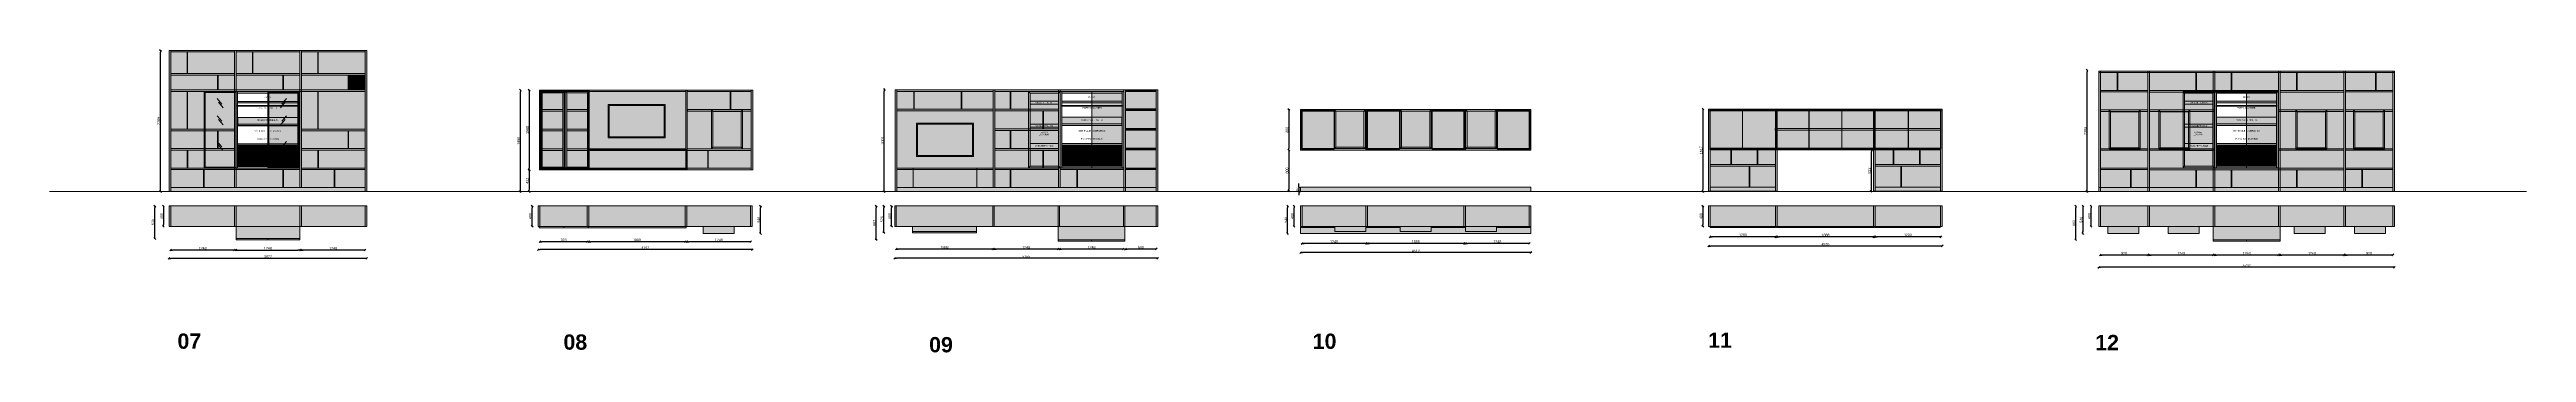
# Model space of a CAD drawing. Header units: inches. Extents: x -2150 to 187520, y -61540 to -22885.
# Drawn here: x 51079 to 99606, y -42123 to -36175 of the extents above; entities that cross this region are included whole.
import ezdxf

# ---------------------------------------------------------------- set-up
doc = ezdxf.new("R2010")
doc.units = ezdxf.units.IN
doc.header["$MEASUREMENT"] = 0
doc.linetypes.add('ISO-02 Linea a tratti', pattern=[3.81, 3.048, -0.762])
for name, color, linetype, lineweight in [('Linee arredi', 3, 'Continuous', 20), ('Nessuna', 7, 'Continuous', 5), ('Testi ENG', 7, 'Continuous', 5)]:
    doc.layers.add(name, color=color, linetype=linetype, lineweight=lineweight)
doc.layers.add('Quote', color=5, linetype='Continuous')
doc.styles.add('Arial', font='Arial.ttf')
doc.styles.add('Arial (bold)', font='Arial Bold.ttf')
doc.styles.add('Helvetica', font='Helvetica.ttf')
doc.dimstyles.new('M&C_quote arredo', dxfattribs={"dimtxt": 50, "dimasz": 35.34668, "dimexe": 0, "dimexo": 0, "dimgap": 10, "dimtad": 1, "dimdec": 0, "dimtxsty": 'Arial', "dimblk": 'VW_SLASH', "dimcen": 0, "dimse1": 1, "dimse2": 1, "dimazin": 0, "dimtfac": 1, "dimtdec": 0, "dimtix": 1, "dimtmove": 0, "dimatfit": 0, "dimldrblk": 'VW_SLASH', "dimfxl": 0, "dimfxlon": 1, "dimfrac": 2, "dimtolj": 1, "dimarcsym": 0})

# ---------------------------------------------------------------- blocks, each defined once
blk = doc.blocks.new('VW_SLASH')
at = {"color": 0, "linetype": 'ByBlock', "lineweight": -2, "transparency": 16777216}
blk.add_line((0, 0), (-1, 0), dxfattribs=at)
at = {"color": 0, "linetype": 'Continuous', "lineweight": -2, "transparency": 16777216, "flags": 128}
blk.add_lwpolyline([(0.5, 0.5), (-0.5, -0.5)], dxfattribs=at)
blk = doc.blocks.new('*D290')
at = {"layer": 'Defpoints', "color": 0, "transparency": 16777216}
for p in [(53253, -36193), (53421, -36193), (53421, -38962)]:
    blk.add_point(p, dxfattribs=at)
at = {"layer": 'Quote', "color": 0, "lineweight": -2, "transparency": 16777216}
blk.add_line((53253, -38926), (53253, -36228), dxfattribs=at)
at = {"layer": 'Quote', "color": 0, "lineweight": -2, "transparency": 16777216, "xscale": 35.3466796875, "yscale": 35.3466796875, "zscale": 35.3466796875}
for p, rotation in [((53253, -36193), 90), ((53253, -38962), 270)]:
    blk.add_blockref('VW_SLASH', p, dxfattribs=dict(at, rotation=rotation))
at = {"layer": 'Quote', "color": 0, "transparency": 16777216, "insert": (53218, -37577), "char_height": 50, "attachment_point": 5, "rotation": 90, "style": 'Arial'}
blk.add_mtext('\\A1;2769', dxfattribs=at)
blk = doc.blocks.new('*D291')
at = {"layer": 'Defpoints', "color": 0, "transparency": 16777216}
for p in [(54733, -40163), (55981, -40111), (55981, -40163)]:
    blk.add_point(p, dxfattribs=at)
at = {"layer": 'Quote', "color": 0, "lineweight": -2, "transparency": 16777216}
blk.add_line((54768, -40111), (55946, -40111), dxfattribs=at)
at = {"layer": 'Quote', "color": 0, "lineweight": -2, "transparency": 16777216, "xscale": 35.3466796875, "yscale": 35.3466796875, "zscale": 35.3466796875, "rotation": 180}
blk.add_blockref('VW_SLASH', (54733, -40111), dxfattribs=at)
at = {"layer": 'Quote', "color": 0, "lineweight": -2, "transparency": 16777216, "xscale": 35.3466796875, "yscale": 35.3466796875, "zscale": 35.3466796875}
blk.add_blockref('VW_SLASH', (55981, -40111), dxfattribs=at)
at = {"layer": 'Quote', "color": 0, "transparency": 16777216, "insert": (55357, -40075), "char_height": 50, "attachment_point": 5, "style": 'Arial'}
blk.add_mtext('\\A1;1248', dxfattribs=at)
blk = doc.blocks.new('*D292')
at = {"layer": 'Defpoints', "color": 0, "transparency": 16777216}
for p in [(53453, -40111), (53453, -40163), (54701, -40163)]:
    blk.add_point(p, dxfattribs=at)
at = {"layer": 'Quote', "color": 0, "lineweight": -2, "transparency": 16777216}
blk.add_line((54666, -40111), (53488, -40111), dxfattribs=at)
at = {"layer": 'Quote', "color": 0, "lineweight": -2, "transparency": 16777216, "xscale": 35.3466796875, "yscale": 35.3466796875, "zscale": 35.3466796875, "rotation": 180}
blk.add_blockref('VW_SLASH', (53453, -40111), dxfattribs=at)
at = {"layer": 'Quote', "color": 0, "lineweight": -2, "transparency": 16777216, "xscale": 35.3466796875, "yscale": 35.3466796875, "zscale": 35.3466796875}
blk.add_blockref('VW_SLASH', (54701, -40111), dxfattribs=at)
at = {"layer": 'Quote', "color": 0, "transparency": 16777216, "insert": (54077, -40075), "char_height": 50, "attachment_point": 5, "style": 'Arial'}
blk.add_mtext('\\A1;1248', dxfattribs=at)
blk = doc.blocks.new('*D293')
at = {"layer": 'Defpoints', "color": 0, "transparency": 16777216}
for p in [(56013, -40111), (56013, -40163), (57261, -40163)]:
    blk.add_point(p, dxfattribs=at)
at = {"layer": 'Quote', "color": 0, "lineweight": -2, "transparency": 16777216}
blk.add_line((57226, -40111), (56048, -40111), dxfattribs=at)
at = {"layer": 'Quote', "color": 0, "lineweight": -2, "transparency": 16777216, "xscale": 35.3466796875, "yscale": 35.3466796875, "zscale": 35.3466796875, "rotation": 180}
blk.add_blockref('VW_SLASH', (56013, -40111), dxfattribs=at)
at = {"layer": 'Quote', "color": 0, "lineweight": -2, "transparency": 16777216, "xscale": 35.3466796875, "yscale": 35.3466796875, "zscale": 35.3466796875}
blk.add_blockref('VW_SLASH', (57261, -40111), dxfattribs=at)
at = {"layer": 'Quote', "color": 0, "transparency": 16777216, "insert": (56637, -40075), "char_height": 50, "attachment_point": 5, "style": 'Arial'}
blk.add_mtext('\\A1;1248', dxfattribs=at)
blk = doc.blocks.new('*D294')
at = {"layer": 'Defpoints', "color": 0, "transparency": 16777216}
for p in [(53421, -39897), (53421, -40275), (57293, -39897)]:
    blk.add_point(p, dxfattribs=at)
at = {"layer": 'Quote', "color": 0, "lineweight": -2, "transparency": 16777216}
blk.add_line((57258, -40275), (53456, -40275), dxfattribs=at)
at = {"layer": 'Quote', "color": 0, "lineweight": -2, "transparency": 16777216, "xscale": 35.3466796875, "yscale": 35.3466796875, "zscale": 35.3466796875, "rotation": 180}
blk.add_blockref('VW_SLASH', (53421, -40275), dxfattribs=at)
at = {"layer": 'Quote', "color": 0, "lineweight": -2, "transparency": 16777216, "xscale": 35.3466796875, "yscale": 35.3466796875, "zscale": 35.3466796875}
blk.add_blockref('VW_SLASH', (57293, -40275), dxfattribs=at)
at = {"layer": 'Quote', "color": 0, "transparency": 16777216, "insert": (55357, -40239), "char_height": 50, "attachment_point": 5, "style": 'Arial'}
blk.add_mtext('\\A1;3872', dxfattribs=at)
blk = doc.blocks.new('*D295')
at = {"layer": 'Defpoints', "color": 0, "transparency": 16777216}
for p in [(53421, -39246), (53309, -39646), (53421, -39646)]:
    blk.add_point(p, dxfattribs=at)
at = {"layer": 'Quote', "color": 0, "lineweight": -2, "transparency": 16777216}
blk.add_line((53309, -39282), (53309, -39611), dxfattribs=at)
at = {"layer": 'Quote', "color": 0, "lineweight": -2, "transparency": 16777216, "xscale": 35.3466796875, "yscale": 35.3466796875, "zscale": 35.3466796875}
for p, rotation in [((53309, -39246), 90), ((53309, -39646), 270)]:
    blk.add_blockref('VW_SLASH', p, dxfattribs=dict(at, rotation=rotation))
at = {"layer": 'Quote', "color": 0, "transparency": 16777216, "insert": (53274, -39446), "char_height": 50, "attachment_point": 5, "rotation": 90, "style": 'Arial'}
blk.add_mtext('\\A1;400', dxfattribs=at)
blk = doc.blocks.new('*D296')
at = {"layer": 'Defpoints', "color": 0, "transparency": 16777216}
for p in [(75462, -39246), (75589, -39246), (75589, -39646)]:
    blk.add_point(p, dxfattribs=at)
at = {"layer": 'Quote', "color": 0, "lineweight": -2, "transparency": 16777216}
blk.add_line((75462, -39611), (75462, -39282), dxfattribs=at)
at = {"layer": 'Quote', "color": 0, "lineweight": -2, "transparency": 16777216, "xscale": 35.3466796875, "yscale": 35.3466796875, "zscale": 35.3466796875}
for p, rotation in [((75462, -39246), 90), ((75462, -39646), 270)]:
    blk.add_blockref('VW_SLASH', p, dxfattribs=dict(at, rotation=rotation))
at = {"layer": 'Quote', "color": 0, "transparency": 16777216, "insert": (75426, -39446), "char_height": 50, "attachment_point": 5, "rotation": 90, "style": 'Arial'}
blk.add_mtext('\\A1;400', dxfattribs=at)
blk = doc.blocks.new('*D297')
at = {"layer": 'Defpoints', "color": 0, "transparency": 16777216}
for p in [(75589, -40162), (75589, -40355), (80101, -40355)]:
    blk.add_point(p, dxfattribs=at)
at = {"layer": 'Quote', "color": 0, "lineweight": -2, "transparency": 16777216}
blk.add_line((80066, -40162), (75624, -40162), dxfattribs=at)
at = {"layer": 'Quote', "color": 0, "lineweight": -2, "transparency": 16777216, "xscale": 35.3466796875, "yscale": 35.3466796875, "zscale": 35.3466796875, "rotation": 180}
blk.add_blockref('VW_SLASH', (75589, -40162), dxfattribs=at)
at = {"layer": 'Quote', "color": 0, "lineweight": -2, "transparency": 16777216, "xscale": 35.3466796875, "yscale": 35.3466796875, "zscale": 35.3466796875}
blk.add_blockref('VW_SLASH', (80101, -40162), dxfattribs=at)
at = {"layer": 'Quote', "color": 0, "transparency": 16777216, "insert": (77845, -40127), "char_height": 50, "attachment_point": 5, "style": 'Arial'}
blk.add_mtext('\\A1;4512', dxfattribs=at)
blk = doc.blocks.new('*D298')
at = {"layer": 'Defpoints', "color": 0, "transparency": 16777216}
for p in [(75335, -39246), (75589, -39246), (75589, -39786)]:
    blk.add_point(p, dxfattribs=at)
at = {"layer": 'Quote', "color": 0, "lineweight": -2, "transparency": 16777216}
blk.add_line((75335, -39751), (75335, -39282), dxfattribs=at)
at = {"layer": 'Quote', "color": 0, "lineweight": -2, "transparency": 16777216, "xscale": 35.3466796875, "yscale": 35.3466796875, "zscale": 35.3466796875}
for p, rotation in [((75335, -39246), 90), ((75335, -39786), 270)]:
    blk.add_blockref('VW_SLASH', p, dxfattribs=dict(at, rotation=rotation))
at = {"layer": 'Quote', "color": 0, "transparency": 16777216, "insert": (75300, -39516), "char_height": 50, "attachment_point": 5, "rotation": 90, "style": 'Arial'}
blk.add_mtext('\\A1;540', dxfattribs=at)
blk = doc.blocks.new('*D299')
at = {"layer": 'Defpoints', "color": 0, "transparency": 16777216}
for p in [(75482, -37351), (75359, -38151), (75482, -38151)]:
    blk.add_point(p, dxfattribs=at)
at = {"layer": 'Quote', "color": 0, "lineweight": -2, "transparency": 16777216}
blk.add_line((75359, -37386), (75359, -38116), dxfattribs=at)
at = {"layer": 'Quote', "color": 0, "lineweight": -2, "transparency": 16777216, "xscale": 35.3466796875, "yscale": 35.3466796875, "zscale": 35.3466796875}
for p, rotation in [((75359, -37351), 90), ((75359, -38151), 270)]:
    blk.add_blockref('VW_SLASH', p, dxfattribs=dict(at, rotation=rotation))
at = {"layer": 'Quote', "color": 0, "transparency": 16777216, "insert": (75323, -37751), "char_height": 50, "attachment_point": 5, "rotation": 90, "style": 'Arial'}
blk.add_mtext('\\A1;800', dxfattribs=at)
blk = doc.blocks.new('*D300')
at = {"layer": 'Defpoints', "color": 0, "transparency": 16777216}
for p in [(75621, -39981), (75621, -40033), (76869, -40033)]:
    blk.add_point(p, dxfattribs=at)
at = {"layer": 'Quote', "color": 0, "lineweight": -2, "transparency": 16777216}
blk.add_line((76834, -39981), (75656, -39981), dxfattribs=at)
at = {"layer": 'Quote', "color": 0, "lineweight": -2, "transparency": 16777216, "xscale": 35.3466796875, "yscale": 35.3466796875, "zscale": 35.3466796875, "rotation": 180}
blk.add_blockref('VW_SLASH', (75621, -39981), dxfattribs=at)
at = {"layer": 'Quote', "color": 0, "lineweight": -2, "transparency": 16777216, "xscale": 35.3466796875, "yscale": 35.3466796875, "zscale": 35.3466796875}
blk.add_blockref('VW_SLASH', (76869, -39981), dxfattribs=at)
at = {"layer": 'Quote', "color": 0, "transparency": 16777216, "insert": (76245, -39946), "char_height": 50, "attachment_point": 5, "style": 'Arial'}
blk.add_mtext('\\A1;1248', dxfattribs=at)
blk = doc.blocks.new('*D301')
at = {"layer": 'Defpoints', "color": 0, "transparency": 16777216}
for p in [(76901, -39981), (76901, -40033), (78789, -40033)]:
    blk.add_point(p, dxfattribs=at)
at = {"layer": 'Quote', "color": 0, "lineweight": -2, "transparency": 16777216}
blk.add_line((78754, -39981), (76936, -39981), dxfattribs=at)
at = {"layer": 'Quote', "color": 0, "lineweight": -2, "transparency": 16777216, "xscale": 35.3466796875, "yscale": 35.3466796875, "zscale": 35.3466796875, "rotation": 180}
blk.add_blockref('VW_SLASH', (76901, -39981), dxfattribs=at)
at = {"layer": 'Quote', "color": 0, "lineweight": -2, "transparency": 16777216, "xscale": 35.3466796875, "yscale": 35.3466796875, "zscale": 35.3466796875}
blk.add_blockref('VW_SLASH', (78789, -39981), dxfattribs=at)
at = {"layer": 'Quote', "color": 0, "transparency": 16777216, "insert": (77845, -39946), "char_height": 50, "attachment_point": 5, "style": 'Arial'}
blk.add_mtext('\\A1;1888', dxfattribs=at)
blk = doc.blocks.new('*D302')
at = {"layer": 'Defpoints', "color": 0, "transparency": 16777216}
for p in [(75482, -38151), (75359, -38951), (75482, -38951)]:
    blk.add_point(p, dxfattribs=at)
at = {"layer": 'Quote', "color": 0, "lineweight": -2, "transparency": 16777216}
blk.add_line((75359, -38186), (75359, -38916), dxfattribs=at)
at = {"layer": 'Quote', "color": 0, "lineweight": -2, "transparency": 16777216, "xscale": 35.3466796875, "yscale": 35.3466796875, "zscale": 35.3466796875}
for p, rotation in [((75359, -38151), 90), ((75359, -38951), 270)]:
    blk.add_blockref('VW_SLASH', p, dxfattribs=dict(at, rotation=rotation))
at = {"layer": 'Quote', "color": 0, "transparency": 16777216, "insert": (75323, -38551), "char_height": 50, "attachment_point": 5, "rotation": 90, "style": 'Arial'}
blk.add_mtext('\\A1;800', dxfattribs=at)
blk = doc.blocks.new('*D303')
at = {"layer": 'Defpoints', "color": 0, "transparency": 16777216}
for p in [(78821, -39981), (78821, -40033), (80069, -40033)]:
    blk.add_point(p, dxfattribs=at)
at = {"layer": 'Quote', "color": 0, "lineweight": -2, "transparency": 16777216}
blk.add_line((80034, -39981), (78856, -39981), dxfattribs=at)
at = {"layer": 'Quote', "color": 0, "lineweight": -2, "transparency": 16777216, "xscale": 35.3466796875, "yscale": 35.3466796875, "zscale": 35.3466796875, "rotation": 180}
blk.add_blockref('VW_SLASH', (78821, -39981), dxfattribs=at)
at = {"layer": 'Quote', "color": 0, "lineweight": -2, "transparency": 16777216, "xscale": 35.3466796875, "yscale": 35.3466796875, "zscale": 35.3466796875}
blk.add_blockref('VW_SLASH', (80069, -39981), dxfattribs=at)
at = {"layer": 'Quote', "color": 0, "transparency": 16777216, "insert": (79445, -39946), "char_height": 50, "attachment_point": 5, "style": 'Arial'}
blk.add_mtext('\\A1;1248', dxfattribs=at)
blk = doc.blocks.new('*D304')
at = {"layer": 'Defpoints', "color": 0, "transparency": 16777216}
for p in [(75558, -38962), (75589, -38875), (75589, -38962)]:
    blk.add_point(p, dxfattribs=at)
at = {"layer": 'Quote', "color": 0, "lineweight": -2, "transparency": 16777216}
for p, q in [((75558, -38839), (75558, -38804)), ((75558, -38875), (75558, -38962)), ((75558, -38997), (75558, -39032))]:
    blk.add_line(p, q, dxfattribs=at)
at = {"layer": 'Quote', "color": 0, "lineweight": -2, "transparency": 16777216, "xscale": 35.3466796875, "yscale": 35.3466796875, "zscale": 35.3466796875}
for p, rotation in [((75558, -38875), 270), ((75558, -38962), 90)]:
    blk.add_blockref('VW_SLASH', p, dxfattribs=dict(at, rotation=rotation))
at = {"layer": 'Quote', "color": 0, "transparency": 16777216, "insert": (75522, -38918), "char_height": 50, "attachment_point": 5, "rotation": 90, "style": 'Arial'}
blk.add_mtext('\\A1;87', dxfattribs=at)
blk = doc.blocks.new('*D305')
at = {"layer": 'Defpoints', "color": 0, "transparency": 16777216}
for p in [(53142, -39246), (54733, -39246), (54733, -39885)]:
    blk.add_point(p, dxfattribs=at)
at = {"layer": 'Quote', "color": 0, "lineweight": -2, "transparency": 16777216}
blk.add_line((53142, -39850), (53142, -39282), dxfattribs=at)
at = {"layer": 'Quote', "color": 0, "lineweight": -2, "transparency": 16777216, "xscale": 35.3466796875, "yscale": 35.3466796875, "zscale": 35.3466796875}
for p, rotation in [((53142, -39246), 90), ((53142, -39885), 270)]:
    blk.add_blockref('VW_SLASH', p, dxfattribs=dict(at, rotation=rotation))
at = {"layer": 'Quote', "color": 0, "transparency": 16777216, "insert": (53107, -39566), "char_height": 50, "attachment_point": 5, "rotation": 90, "style": 'Arial'}
blk.add_mtext('\\A1;639', dxfattribs=at)
blk = doc.blocks.new('*D306')
at = {"layer": 'Defpoints', "color": 0, "transparency": 16777216}
for p in [(83628, -37345), (83472, -38962), (83596, -38962)]:
    blk.add_point(p, dxfattribs=at)
at = {"layer": 'Quote', "color": 0, "lineweight": -2, "transparency": 16777216}
blk.add_line((83472, -37380), (83472, -38926), dxfattribs=at)
at = {"layer": 'Quote', "color": 0, "lineweight": -2, "transparency": 16777216, "xscale": 35.3466796875, "yscale": 35.3466796875, "zscale": 35.3466796875}
for p, rotation in [((83472, -37345), 90), ((83472, -38962), 270)]:
    blk.add_blockref('VW_SLASH', p, dxfattribs=dict(at, rotation=rotation))
at = {"layer": 'Quote', "color": 0, "transparency": 16777216, "insert": (83436, -38153), "char_height": 50, "attachment_point": 5, "rotation": 90, "style": 'Arial'}
blk.add_mtext('\\A1;1617', dxfattribs=at)
blk = doc.blocks.new('*D307')
at = {"layer": 'Defpoints', "color": 0, "transparency": 16777216}
for p in [(83584, -39547), (88160, -39592), (83584, -40034)]:
    blk.add_point(p, dxfattribs=at)
at = {"layer": 'Quote', "color": 0, "lineweight": -2, "transparency": 16777216}
blk.add_line((88125, -40034), (83619, -40034), dxfattribs=at)
at = {"layer": 'Quote', "color": 0, "lineweight": -2, "transparency": 16777216, "xscale": 35.3466796875, "yscale": 35.3466796875, "zscale": 35.3466796875, "rotation": 180}
blk.add_blockref('VW_SLASH', (83584, -40034), dxfattribs=at)
at = {"layer": 'Quote', "color": 0, "lineweight": -2, "transparency": 16777216, "xscale": 35.3466796875, "yscale": 35.3466796875, "zscale": 35.3466796875}
blk.add_blockref('VW_SLASH', (88160, -40034), dxfattribs=at)
at = {"layer": 'Quote', "color": 0, "transparency": 16777216, "insert": (85872, -39998), "char_height": 50, "attachment_point": 5, "style": 'Arial'}
blk.add_mtext('\\A1;4576', dxfattribs=at)
blk = doc.blocks.new('*D308')
at = {"layer": 'Defpoints', "color": 0, "transparency": 16777216}
for p in [(83616, -39246), (84896, -39246), (83616, -39852)]:
    blk.add_point(p, dxfattribs=at)
at = {"layer": 'Quote', "color": 0, "lineweight": -2, "transparency": 16777216}
blk.add_line((84861, -39852), (83651, -39852), dxfattribs=at)
at = {"layer": 'Quote', "color": 0, "lineweight": -2, "transparency": 16777216, "xscale": 35.3466796875, "yscale": 35.3466796875, "zscale": 35.3466796875, "rotation": 180}
blk.add_blockref('VW_SLASH', (83616, -39852), dxfattribs=at)
at = {"layer": 'Quote', "color": 0, "lineweight": -2, "transparency": 16777216, "xscale": 35.3466796875, "yscale": 35.3466796875, "zscale": 35.3466796875}
blk.add_blockref('VW_SLASH', (84896, -39852), dxfattribs=at)
at = {"layer": 'Quote', "color": 0, "transparency": 16777216, "insert": (84256, -39816), "char_height": 50, "attachment_point": 5, "style": 'Arial'}
blk.add_mtext('\\A1;1280', dxfattribs=at)
blk = doc.blocks.new('*D309')
at = {"layer": 'Defpoints', "color": 0, "transparency": 16777216}
for p in [(84928, -39246), (86816, -39246), (84928, -39852)]:
    blk.add_point(p, dxfattribs=at)
at = {"layer": 'Quote', "color": 0, "lineweight": -2, "transparency": 16777216}
blk.add_line((86781, -39852), (84963, -39852), dxfattribs=at)
at = {"layer": 'Quote', "color": 0, "lineweight": -2, "transparency": 16777216, "xscale": 35.3466796875, "yscale": 35.3466796875, "zscale": 35.3466796875, "rotation": 180}
blk.add_blockref('VW_SLASH', (84928, -39852), dxfattribs=at)
at = {"layer": 'Quote', "color": 0, "lineweight": -2, "transparency": 16777216, "xscale": 35.3466796875, "yscale": 35.3466796875, "zscale": 35.3466796875}
blk.add_blockref('VW_SLASH', (86816, -39852), dxfattribs=at)
at = {"layer": 'Quote', "color": 0, "transparency": 16777216, "insert": (85872, -39816), "char_height": 50, "attachment_point": 5, "style": 'Arial'}
blk.add_mtext('\\A1;1888', dxfattribs=at)
blk = doc.blocks.new('*D310')
at = {"layer": 'Defpoints', "color": 0, "transparency": 16777216}
for p in [(86848, -39246), (88128, -39246), (86848, -39852)]:
    blk.add_point(p, dxfattribs=at)
at = {"layer": 'Quote', "color": 0, "lineweight": -2, "transparency": 16777216}
blk.add_line((88093, -39852), (86883, -39852), dxfattribs=at)
at = {"layer": 'Quote', "color": 0, "lineweight": -2, "transparency": 16777216, "xscale": 35.3466796875, "yscale": 35.3466796875, "zscale": 35.3466796875, "rotation": 180}
blk.add_blockref('VW_SLASH', (86848, -39852), dxfattribs=at)
at = {"layer": 'Quote', "color": 0, "lineweight": -2, "transparency": 16777216, "xscale": 35.3466796875, "yscale": 35.3466796875, "zscale": 35.3466796875}
blk.add_blockref('VW_SLASH', (88128, -39852), dxfattribs=at)
at = {"layer": 'Quote', "color": 0, "transparency": 16777216, "insert": (87488, -39816), "char_height": 50, "attachment_point": 5, "style": 'Arial'}
blk.add_mtext('\\A1;1280', dxfattribs=at)
blk = doc.blocks.new('*D311')
at = {"layer": 'Defpoints', "color": 0, "transparency": 16777216}
for p in [(83596, -39246), (83470, -39646), (83596, -39646)]:
    blk.add_point(p, dxfattribs=at)
at = {"layer": 'Quote', "color": 0, "lineweight": -2, "transparency": 16777216}
blk.add_line((83470, -39282), (83470, -39611), dxfattribs=at)
at = {"layer": 'Quote', "color": 0, "lineweight": -2, "transparency": 16777216, "xscale": 35.3466796875, "yscale": 35.3466796875, "zscale": 35.3466796875}
for p, rotation in [((83470, -39246), 90), ((83470, -39646), 270)]:
    blk.add_blockref('VW_SLASH', p, dxfattribs=dict(at, rotation=rotation))
at = {"layer": 'Quote', "color": 0, "transparency": 16777216, "insert": (83435, -39446), "char_height": 50, "attachment_point": 5, "rotation": 90, "style": 'Arial'}
blk.add_mtext('\\A1;400', dxfattribs=at)
blk = doc.blocks.new('*D312')
at = {"layer": 'Defpoints', "color": 0, "transparency": 16777216}
for p in [(86771, -38145), (86816, -38145), (86816, -38957)]:
    blk.add_point(p, dxfattribs=at)
at = {"layer": 'Quote', "color": 0, "lineweight": -2, "transparency": 16777216}
blk.add_line((86771, -38921), (86771, -38180), dxfattribs=at)
at = {"layer": 'Quote', "color": 0, "lineweight": -2, "transparency": 16777216, "xscale": 35.3466796875, "yscale": 35.3466796875, "zscale": 35.3466796875}
for p, rotation in [((86771, -38145), 90), ((86771, -38957), 270)]:
    blk.add_blockref('VW_SLASH', p, dxfattribs=dict(at, rotation=rotation))
at = {"layer": 'Quote', "color": 0, "transparency": 16777216, "insert": (86735, -38551), "char_height": 50, "attachment_point": 5, "rotation": 90, "style": 'Arial'}
blk.add_mtext('\\A1;812', dxfattribs=at)
blk = doc.blocks.new('*D313')
at = {"layer": 'Defpoints', "color": 0, "transparency": 16777216}
for p in [(60535, -39246), (60702, -39246), (60702, -39646)]:
    blk.add_point(p, dxfattribs=at)
at = {"layer": 'Quote', "color": 0, "lineweight": -2, "transparency": 16777216}
blk.add_line((60535, -39611), (60535, -39282), dxfattribs=at)
at = {"layer": 'Quote', "color": 0, "lineweight": -2, "transparency": 16777216, "xscale": 35.3466796875, "yscale": 35.3466796875, "zscale": 35.3466796875}
for p, rotation in [((60535, -39246), 90), ((60535, -39646), 270)]:
    blk.add_blockref('VW_SLASH', p, dxfattribs=dict(at, rotation=rotation))
at = {"layer": 'Quote', "color": 0, "transparency": 16777216, "insert": (60499, -39446), "char_height": 50, "attachment_point": 5, "rotation": 90, "style": 'Arial'}
blk.add_mtext('\\A1;400', dxfattribs=at)
blk = doc.blocks.new('Gruppo-34')
h = blk.add_hatch(color=252)
h.dxf.hatch_style = 1
h.paths.add_polyline_path([(-75677, 49816), (-76285, 49816), (-76257, 49782), (-75705, 49782)])
h.paths.add_polyline_path([(-75677, 49816), (-75705, 49782), (-75705, 49076), (-75677, 49048)])
h.paths.add_polyline_path([(-75705, 49076), (-76257, 49076), (-76285, 49048), (-75677, 49048)])
h.paths.add_polyline_path([(-76257, 49782), (-76285, 49816), (-76285, 49048), (-76257, 49076)])
h.paths.add_polyline_path([(-75705, 49782), (-76257, 49782), (-76257, 49076), (-75705, 49076)])
at = {"layer": 'Linee arredi', "linetype": 'Continuous', "lineweight": 5, "transparency": 33554687, "flags": 128}
for points in [[(-76257, 49782), (-76285, 49816), (-75677, 49816), (-75705, 49782)], [(-76285, 49816), (-76257, 49782), (-76257, 49076), (-76285, 49048)], [(-76257, 49782), (-75705, 49782), (-75705, 49076), (-76257, 49076)], [(-75677, 49816), (-75705, 49782), (-75705, 49076), (-75677, 49048)], [(-76285, 49048), (-76257, 49076), (-75705, 49076), (-75677, 49048)]]:
    blk.add_lwpolyline(points, close=True, dxfattribs=at)
blk = doc.blocks.new('*D314')
at = {"layer": 'Defpoints', "color": 0, "transparency": 16777216}
for p in [(60832, -36971), (60475, -38539), (60832, -38539)]:
    blk.add_point(p, dxfattribs=at)
at = {"layer": 'Quote', "color": 0, "lineweight": -2, "transparency": 16777216}
blk.add_line((60475, -37006), (60475, -38504), dxfattribs=at)
at = {"layer": 'Quote', "color": 0, "lineweight": -2, "transparency": 16777216, "xscale": 35.3466796875, "yscale": 35.3466796875, "zscale": 35.3466796875}
for p, rotation in [((60475, -36971), 90), ((60475, -38539), 270)]:
    blk.add_blockref('VW_SLASH', p, dxfattribs=dict(at, rotation=rotation))
at = {"layer": 'Quote', "color": 0, "transparency": 16777216, "insert": (60440, -37755), "char_height": 50, "attachment_point": 5, "rotation": 90, "style": 'Arial'}
blk.add_mtext('\\A1;1568', dxfattribs=at)
blk = doc.blocks.new('*D315')
at = {"layer": 'Defpoints', "color": 0, "transparency": 16777216}
for p in [(60655, -39646), (64847, -39646), (60655, -40103)]:
    blk.add_point(p, dxfattribs=at)
at = {"layer": 'Quote', "color": 0, "lineweight": -2, "transparency": 16777216}
blk.add_line((64812, -40103), (60690, -40103), dxfattribs=at)
at = {"layer": 'Quote', "color": 0, "lineweight": -2, "transparency": 16777216, "xscale": 35.3466796875, "yscale": 35.3466796875, "zscale": 35.3466796875, "rotation": 180}
blk.add_blockref('VW_SLASH', (60655, -40103), dxfattribs=at)
at = {"layer": 'Quote', "color": 0, "lineweight": -2, "transparency": 16777216, "xscale": 35.3466796875, "yscale": 35.3466796875, "zscale": 35.3466796875}
blk.add_blockref('VW_SLASH', (64847, -40103), dxfattribs=at)
at = {"layer": 'Quote', "color": 0, "transparency": 16777216, "insert": (62751, -40067), "char_height": 50, "attachment_point": 5, "style": 'Arial'}
blk.add_mtext('\\A1;4192', dxfattribs=at)
blk = doc.blocks.new('*D316')
at = {"layer": 'Defpoints', "color": 0, "transparency": 16777216}
for p in [(60687, -39681), (61615, -39681), (60687, -39948)]:
    blk.add_point(p, dxfattribs=at)
at = {"layer": 'Quote', "color": 0, "lineweight": -2, "transparency": 16777216}
blk.add_line((61580, -39948), (60722, -39948), dxfattribs=at)
at = {"layer": 'Quote', "color": 0, "lineweight": -2, "transparency": 16777216, "xscale": 35.3466796875, "yscale": 35.3466796875, "zscale": 35.3466796875, "rotation": 180}
blk.add_blockref('VW_SLASH', (60687, -39948), dxfattribs=at)
at = {"layer": 'Quote', "color": 0, "lineweight": -2, "transparency": 16777216, "xscale": 35.3466796875, "yscale": 35.3466796875, "zscale": 35.3466796875}
blk.add_blockref('VW_SLASH', (61615, -39948), dxfattribs=at)
at = {"layer": 'Quote', "color": 0, "transparency": 16777216, "insert": (61151, -39912), "char_height": 50, "attachment_point": 5, "style": 'Arial'}
blk.add_mtext('\\A1;928', dxfattribs=at)
blk = doc.blocks.new('*D317')
at = {"layer": 'Defpoints', "color": 0, "transparency": 16777216}
for p in [(61647, -39681), (63535, -39681), (61647, -39948)]:
    blk.add_point(p, dxfattribs=at)
at = {"layer": 'Quote', "color": 0, "lineweight": -2, "transparency": 16777216}
blk.add_line((63500, -39948), (61682, -39948), dxfattribs=at)
at = {"layer": 'Quote', "color": 0, "lineweight": -2, "transparency": 16777216, "xscale": 35.3466796875, "yscale": 35.3466796875, "zscale": 35.3466796875, "rotation": 180}
blk.add_blockref('VW_SLASH', (61647, -39948), dxfattribs=at)
at = {"layer": 'Quote', "color": 0, "lineweight": -2, "transparency": 16777216, "xscale": 35.3466796875, "yscale": 35.3466796875, "zscale": 35.3466796875}
blk.add_blockref('VW_SLASH', (63535, -39948), dxfattribs=at)
at = {"layer": 'Quote', "color": 0, "transparency": 16777216, "insert": (62591, -39912), "char_height": 50, "attachment_point": 5, "style": 'Arial'}
blk.add_mtext('\\A1;1888', dxfattribs=at)
blk = doc.blocks.new('*D318')
at = {"layer": 'Defpoints', "color": 0, "transparency": 16777216}
for p in [(63567, -39681), (64815, -39681), (63567, -39948)]:
    blk.add_point(p, dxfattribs=at)
at = {"layer": 'Quote', "color": 0, "lineweight": -2, "transparency": 16777216}
blk.add_line((64780, -39948), (63602, -39948), dxfattribs=at)
at = {"layer": 'Quote', "color": 0, "lineweight": -2, "transparency": 16777216, "xscale": 35.3466796875, "yscale": 35.3466796875, "zscale": 35.3466796875, "rotation": 180}
blk.add_blockref('VW_SLASH', (63567, -39948), dxfattribs=at)
at = {"layer": 'Quote', "color": 0, "lineweight": -2, "transparency": 16777216, "xscale": 35.3466796875, "yscale": 35.3466796875, "zscale": 35.3466796875}
blk.add_blockref('VW_SLASH', (64815, -39948), dxfattribs=at)
at = {"layer": 'Quote', "color": 0, "transparency": 16777216, "insert": (64191, -39912), "char_height": 50, "attachment_point": 5, "style": 'Arial'}
blk.add_mtext('\\A1;1248', dxfattribs=at)
blk = doc.blocks.new('Gruppo-35')
at = {"layer": 'Linee arredi'}
h = blk.add_hatch(color=252, dxfattribs=at)
h.dxf.hatch_style = 1
h.paths.add_polyline_path([(-79500, 48650), (-79492, 48650), (-79492, 50182), (-79500, 50182)])
h = blk.add_hatch(color=252, dxfattribs=at)
h.dxf.hatch_style = 1
h.paths.add_polyline_path([(-79033, 50182), (-79492, 50182), (-79492, 50174), (-79033, 50174)])
h.paths.add_polyline_path([(-79033, 50174), (-79492, 50174), (-79465, 50147), (-79060, 50147)])
h = blk.add_hatch(color=252, dxfattribs=at)
h.dxf.hatch_style = 1
h.paths.add_polyline_path([(-79465, 50147), (-79492, 50174), (-79492, 48658), (-79465, 48685)])
at = {"layer": 'Linee arredi', "transparency": 33554638}
h = blk.add_hatch(color=256, dxfattribs=at)
h.dxf.hatch_style = 1
h.set_gradient(color1=(195, 255, 255), tint=1)
h.paths.add_polyline_path([(-79465, 48685), (-79465, 50147), (-79060, 50147), (-79060, 48685)])
at = {"layer": 'Linee arredi'}
h = blk.add_hatch(color=252, dxfattribs=at)
h.dxf.hatch_style = 1
h.paths.add_polyline_path([(-79025, 50182), (-79033, 50182), (-79033, 48650), (-79025, 48650)])
h.paths.add_polyline_path([(-79033, 50174), (-79060, 50147), (-79060, 48685), (-79033, 48658)])
h = blk.add_hatch(color=252, dxfattribs=at)
h.dxf.hatch_style = 1
h.paths.add_polyline_path([(-78553, 48658), (-79012, 48658), (-79012, 48650), (-78553, 48650)])
h.paths.add_polyline_path([(-78580, 48685), (-78985, 48685), (-79012, 48658), (-78553, 48658)])
h.paths.add_polyline_path([(-78553, 50174), (-78580, 50147), (-78580, 48685), (-78553, 48658)])
h.paths.add_polyline_path([(-78545, 50182), (-78553, 50182), (-78553, 48650), (-78545, 48650)])
h.paths.add_polyline_path([(-79012, 50182), (-79020, 50182), (-79020, 48650), (-79012, 48650), (-79012, 48658)])
h.paths.add_polyline_path([(-78985, 50147), (-79012, 50174), (-79012, 48658), (-78985, 48685)])
h.paths.add_polyline_path([(-78553, 50182), (-79012, 50182), (-79012, 50174), (-78553, 50174)])
h.paths.add_polyline_path([(-78553, 50174), (-79012, 50174), (-78985, 50147), (-78580, 50147)])
at = {"layer": 'Linee arredi', "transparency": 33554638}
h = blk.add_hatch(color=256, dxfattribs=at)
h.dxf.hatch_style = 1
h.set_gradient(color1=(195, 255, 255), tint=1)
h.paths.add_polyline_path([(-78985, 48685), (-78985, 50147), (-78580, 50147), (-78580, 48685)])
at = {"layer": 'Linee arredi'}
h = blk.add_hatch(color=252, dxfattribs=at)
h.dxf.hatch_style = 1
h.paths.add_polyline_path([(-79033, 48658), (-79492, 48658), (-79492, 48650), (-79033, 48650)])
h.paths.add_polyline_path([(-79060, 48685), (-79465, 48685), (-79492, 48658), (-79033, 48658)])
at = {"layer": 'Linee arredi', "linetype": 'Continuous'}
for p, q in [((-79500, 50182), (-79500, 48650)), ((-79492, 50182), (-79492, 48650)), ((-79033, 50182), (-79033, 48650)), ((-79020, 50182), (-79020, 48650)), ((-79012, 50182), (-79012, 48650)), ((-78985, 50147), (-78985, 48685)), ((-78580, 50147), (-78580, 48685)), ((-78553, 50182), (-78553, 48650)), ((-78545, 50182), (-78545, 48650)), ((-79492, 48658), (-79465, 48685)), ((-79492, 48658), (-79033, 48658)), ((-79033, 48658), (-79060, 48685)), ((-78545, 48650), (-79020, 48650)), ((-79012, 48658), (-78985, 48685)), ((-79012, 48658), (-78553, 48658)), ((-78985, 48685), (-78580, 48685)), ((-78553, 48658), (-78580, 48685))]:
    blk.add_line(p, q, dxfattribs=at)
at = {"layer": 'Linee arredi', "linetype": 'Continuous', "lineweight": 5}
for p, q in [((-79500, 50182), (-79025, 50182)), ((-79492, 50174), (-79033, 50174)), ((-79492, 50174), (-79465, 50147)), ((-79033, 50174), (-79060, 50147)), ((-78545, 50182), (-79020, 50182)), ((-79020, 50182), (-78545, 50182)), ((-79012, 50174), (-78553, 50174)), ((-79012, 50174), (-78985, 50147)), ((-78985, 50147), (-78580, 50147)), ((-78553, 50174), (-78580, 50147))]:
    blk.add_line(p, q, dxfattribs=at)
at = {"layer": 'Linee arredi', "linetype": 'Continuous'}
blk.add_lwpolyline([(-79500, 50182), (-79025, 50182), (-79025, 48650), (-79500, 48650)], dxfattribs=at)
at = {"layer": 'Linee arredi', "linetype": 'Continuous', "lineweight": 5, "flags": 128}
for points in [[(-79033, 50182), (-79492, 50182), (-79492, 50174), (-79033, 50174)], [(-79033, 50174), (-79492, 50174), (-79465, 50147), (-79060, 50147)], [(-78553, 50182), (-79012, 50182), (-79012, 50174), (-78553, 50174)], [(-78553, 50174), (-79012, 50174), (-78985, 50147), (-78580, 50147)], [(-79060, 49816), (-79465, 49816), (-79465, 49784), (-79060, 49784)], [(-78580, 49816), (-78985, 49816), (-78985, 49784), (-78580, 49784)], [(-79060, 49432), (-79465, 49432), (-79465, 49400), (-79060, 49400)], [(-79060, 49048), (-79465, 49048), (-79465, 49016), (-79060, 49016)], [(-78580, 49432), (-78985, 49432), (-78985, 49400), (-78580, 49400)], [(-78580, 49048), (-78985, 49048), (-78985, 49016), (-78580, 49016)]]:
    blk.add_lwpolyline(points, close=True, dxfattribs=at)
at = {"layer": 'Linee arredi', "linetype": 'Continuous', "lineweight": 5}
blk.add_lwpolyline([(-79465, 48685), (-79465, 50147), (-79060, 50147), (-79060, 48685)], close=True, dxfattribs=at)
blk = doc.blocks.new('*D362')
at = {"layer": 'Defpoints', "color": 0, "transparency": 16777216}
for p in [(67434, -36961), (67647, -36961), (67679, -38962)]:
    blk.add_point(p, dxfattribs=at)
at = {"layer": 'Quote', "color": 0, "lineweight": -2, "transparency": 16777216}
blk.add_line((67434, -38926), (67434, -36996), dxfattribs=at)
at = {"layer": 'Quote', "color": 0, "lineweight": -2, "transparency": 16777216, "xscale": 35.3466796875, "yscale": 35.3466796875, "zscale": 35.3466796875}
for p, rotation in [((67434, -36961), 90), ((67434, -38962), 270)]:
    blk.add_blockref('VW_SLASH', p, dxfattribs=dict(at, rotation=rotation))
at = {"layer": 'Quote', "color": 0, "transparency": 16777216, "insert": (67398, -37961), "char_height": 50, "attachment_point": 5, "rotation": 90, "style": 'Arial'}
blk.add_mtext('\\A1;2001', dxfattribs=at)
blk = doc.blocks.new('*D363')
at = {"layer": 'Defpoints', "color": 0, "transparency": 16777216}
for p in [(67574, -39246), (67637, -39246), (67637, -39646)]:
    blk.add_point(p, dxfattribs=at)
at = {"layer": 'Quote', "color": 0, "lineweight": -2, "transparency": 16777216}
blk.add_line((67574, -39611), (67574, -39282), dxfattribs=at)
at = {"layer": 'Quote', "color": 0, "lineweight": -2, "transparency": 16777216, "xscale": 35.3466796875, "yscale": 35.3466796875, "zscale": 35.3466796875}
for p, rotation in [((67574, -39246), 90), ((67574, -39646), 270)]:
    blk.add_blockref('VW_SLASH', p, dxfattribs=dict(at, rotation=rotation))
at = {"layer": 'Quote', "color": 0, "transparency": 16777216, "insert": (67538, -39446), "char_height": 50, "attachment_point": 5, "rotation": 90, "style": 'Arial'}
blk.add_mtext('\\A1;400', dxfattribs=at)
blk = doc.blocks.new('*D364')
at = {"layer": 'Defpoints', "color": 0, "transparency": 16777216}
for p in [(67423, -39246), (67637, -39246), (67989, -39772)]:
    blk.add_point(p, dxfattribs=at)
at = {"layer": 'Quote', "color": 0, "lineweight": -2, "transparency": 16777216}
blk.add_line((67423, -39737), (67423, -39282), dxfattribs=at)
at = {"layer": 'Quote', "color": 0, "lineweight": -2, "transparency": 16777216, "xscale": 35.3466796875, "yscale": 35.3466796875, "zscale": 35.3466796875}
for p, rotation in [((67423, -39246), 90), ((67423, -39772), 270)]:
    blk.add_blockref('VW_SLASH', p, dxfattribs=dict(at, rotation=rotation))
at = {"layer": 'Quote', "color": 0, "transparency": 16777216, "insert": (67388, -39509), "char_height": 50, "attachment_point": 5, "rotation": 90, "style": 'Arial'}
blk.add_mtext('\\A1;526', dxfattribs=at)
blk = doc.blocks.new('*D365')
at = {"layer": 'Defpoints', "color": 0, "transparency": 16777216}
for p in [(67669, -39246), (69557, -39246), (67669, -40092)]:
    blk.add_point(p, dxfattribs=at)
at = {"layer": 'Quote', "color": 0, "lineweight": -2, "transparency": 16777216}
blk.add_line((69521, -40092), (67704, -40092), dxfattribs=at)
at = {"layer": 'Quote', "color": 0, "lineweight": -2, "transparency": 16777216, "xscale": 35.3466796875, "yscale": 35.3466796875, "zscale": 35.3466796875, "rotation": 180}
blk.add_blockref('VW_SLASH', (67669, -40092), dxfattribs=at)
at = {"layer": 'Quote', "color": 0, "lineweight": -2, "transparency": 16777216, "xscale": 35.3466796875, "yscale": 35.3466796875, "zscale": 35.3466796875}
blk.add_blockref('VW_SLASH', (69557, -40092), dxfattribs=at)
at = {"layer": 'Quote', "color": 0, "transparency": 16777216, "insert": (68613, -40056), "char_height": 50, "attachment_point": 5, "style": 'Arial'}
blk.add_mtext('\\A1;1888', dxfattribs=at)
blk = doc.blocks.new('*D366')
at = {"layer": 'Defpoints', "color": 0, "transparency": 16777216}
for p in [(69589, -39246), (70837, -39246), (69589, -40092)]:
    blk.add_point(p, dxfattribs=at)
at = {"layer": 'Quote', "color": 0, "lineweight": -2, "transparency": 16777216}
blk.add_line((70801, -40092), (69624, -40092), dxfattribs=at)
at = {"layer": 'Quote', "color": 0, "lineweight": -2, "transparency": 16777216, "xscale": 35.3466796875, "yscale": 35.3466796875, "zscale": 35.3466796875, "rotation": 180}
blk.add_blockref('VW_SLASH', (69589, -40092), dxfattribs=at)
at = {"layer": 'Quote', "color": 0, "lineweight": -2, "transparency": 16777216, "xscale": 35.3466796875, "yscale": 35.3466796875, "zscale": 35.3466796875}
blk.add_blockref('VW_SLASH', (70837, -40092), dxfattribs=at)
at = {"layer": 'Quote', "color": 0, "transparency": 16777216, "insert": (70213, -40056), "char_height": 50, "attachment_point": 5, "style": 'Arial'}
blk.add_mtext('\\A1;1248', dxfattribs=at)
blk = doc.blocks.new('*D367')
at = {"layer": 'Defpoints', "color": 0, "transparency": 16777216}
for p in [(67637, -39646), (72791, -39646), (67637, -40274)]:
    blk.add_point(p, dxfattribs=at)
at = {"layer": 'Quote', "color": 0, "lineweight": -2, "transparency": 16777216}
blk.add_line((72756, -40274), (67672, -40274), dxfattribs=at)
at = {"layer": 'Quote', "color": 0, "lineweight": -2, "transparency": 16777216, "xscale": 35.3466796875, "yscale": 35.3466796875, "zscale": 35.3466796875, "rotation": 180}
blk.add_blockref('VW_SLASH', (67637, -40274), dxfattribs=at)
at = {"layer": 'Quote', "color": 0, "lineweight": -2, "transparency": 16777216, "xscale": 35.3466796875, "yscale": 35.3466796875, "zscale": 35.3466796875}
blk.add_blockref('VW_SLASH', (72791, -40274), dxfattribs=at)
at = {"layer": 'Quote', "color": 0, "transparency": 16777216, "insert": (70214, -40238), "char_height": 50, "attachment_point": 5, "style": 'Arial'}
blk.add_mtext('\\A1;5155', dxfattribs=at)
blk = doc.blocks.new('*D368')
at = {"layer": 'Defpoints', "color": 0, "transparency": 16777216}
for p in [(70869, -39246), (72117, -39246), (70869, -40092)]:
    blk.add_point(p, dxfattribs=at)
at = {"layer": 'Quote', "color": 0, "lineweight": -2, "transparency": 16777216}
blk.add_line((72081, -40092), (70904, -40092), dxfattribs=at)
at = {"layer": 'Quote', "color": 0, "lineweight": -2, "transparency": 16777216, "xscale": 35.3466796875, "yscale": 35.3466796875, "zscale": 35.3466796875, "rotation": 180}
blk.add_blockref('VW_SLASH', (70869, -40092), dxfattribs=at)
at = {"layer": 'Quote', "color": 0, "lineweight": -2, "transparency": 16777216, "xscale": 35.3466796875, "yscale": 35.3466796875, "zscale": 35.3466796875}
blk.add_blockref('VW_SLASH', (72117, -40092), dxfattribs=at)
at = {"layer": 'Quote', "color": 0, "transparency": 16777216, "insert": (71493, -40056), "char_height": 50, "attachment_point": 5, "style": 'Arial'}
blk.add_mtext('\\A1;1248', dxfattribs=at)
blk = doc.blocks.new('*D369')
at = {"layer": 'Defpoints', "color": 0, "transparency": 16777216}
for p in [(67274, -39246), (67637, -39246), (70838, -39909)]:
    blk.add_point(p, dxfattribs=at)
at = {"layer": 'Quote', "color": 0, "lineweight": -2, "transparency": 16777216}
blk.add_line((67274, -39874), (67274, -39282), dxfattribs=at)
at = {"layer": 'Quote', "color": 0, "lineweight": -2, "transparency": 16777216, "xscale": 35.3466796875, "yscale": 35.3466796875, "zscale": 35.3466796875}
for p, rotation in [((67274, -39246), 90), ((67274, -39909), 270)]:
    blk.add_blockref('VW_SLASH', p, dxfattribs=dict(at, rotation=rotation))
at = {"layer": 'Quote', "color": 0, "transparency": 16777216, "insert": (67239, -39578), "char_height": 50, "attachment_point": 5, "rotation": 90, "style": 'Arial'}
blk.add_mtext('\\A1;663', dxfattribs=at)
blk = doc.blocks.new('*D370')
at = {"layer": 'Defpoints', "color": 0, "transparency": 16777216}
for p in [(72159, -39011), (72759, -39011), (72159, -40092)]:
    blk.add_point(p, dxfattribs=at)
at = {"layer": 'Quote', "color": 0, "lineweight": -2, "transparency": 16777216}
blk.add_line((72724, -40092), (72195, -40092), dxfattribs=at)
at = {"layer": 'Quote', "color": 0, "lineweight": -2, "transparency": 16777216, "xscale": 35.3466796875, "yscale": 35.3466796875, "zscale": 35.3466796875, "rotation": 180}
blk.add_blockref('VW_SLASH', (72159, -40092), dxfattribs=at)
at = {"layer": 'Quote', "color": 0, "lineweight": -2, "transparency": 16777216, "xscale": 35.3466796875, "yscale": 35.3466796875, "zscale": 35.3466796875}
blk.add_blockref('VW_SLASH', (72759, -40092), dxfattribs=at)
at = {"layer": 'Quote', "color": 0, "transparency": 16777216, "insert": (72459, -40056), "char_height": 50, "attachment_point": 5, "style": 'Arial'}
blk.add_mtext('\\A1;600', dxfattribs=at)
blk = doc.blocks.new('*D371')
at = {"layer": 'Defpoints', "color": 0, "transparency": 16777216}
for p in [(90997, -36578), (91242, -36578), (91242, -38963)]:
    blk.add_point(p, dxfattribs=at)
at = {"layer": 'Quote', "color": 0, "lineweight": -2, "transparency": 16777216}
blk.add_line((90997, -38927), (90997, -36613), dxfattribs=at)
at = {"layer": 'Quote', "color": 0, "lineweight": -2, "transparency": 16777216, "xscale": 35.3466796875, "yscale": 35.3466796875, "zscale": 35.3466796875}
for p, rotation in [((90997, -36578), 90), ((90997, -38963), 270)]:
    blk.add_blockref('VW_SLASH', p, dxfattribs=dict(at, rotation=rotation))
at = {"layer": 'Quote', "color": 0, "transparency": 16777216, "insert": (90961, -37770), "char_height": 50, "attachment_point": 5, "rotation": 90, "style": 'Arial'}
blk.add_mtext('\\A1;2385', dxfattribs=at)
blk = doc.blocks.new('*D372')
at = {"layer": 'Defpoints', "color": 0, "transparency": 16777216}
for p in [(91227, -39246), (97019, -39246), (91227, -40449)]:
    blk.add_point(p, dxfattribs=at)
at = {"layer": 'Quote', "color": 0, "lineweight": -2, "transparency": 16777216}
blk.add_line((96984, -40449), (91263, -40449), dxfattribs=at)
at = {"layer": 'Quote', "color": 0, "lineweight": -2, "transparency": 16777216, "xscale": 35.3466796875, "yscale": 35.3466796875, "zscale": 35.3466796875, "rotation": 180}
blk.add_blockref('VW_SLASH', (91227, -40449), dxfattribs=at)
at = {"layer": 'Quote', "color": 0, "lineweight": -2, "transparency": 16777216, "xscale": 35.3466796875, "yscale": 35.3466796875, "zscale": 35.3466796875}
blk.add_blockref('VW_SLASH', (97019, -40449), dxfattribs=at)
at = {"layer": 'Quote', "color": 0, "transparency": 16777216, "insert": (94123, -40414), "char_height": 50, "attachment_point": 5, "style": 'Arial'}
blk.add_mtext('\\A1;5792', dxfattribs=at)
blk = doc.blocks.new('*D373')
at = {"layer": 'Defpoints', "color": 0, "transparency": 16777216}
for p in [(91076, -39246), (91227, -39246), (91227, -39646)]:
    blk.add_point(p, dxfattribs=at)
at = {"layer": 'Quote', "color": 0, "lineweight": -2, "transparency": 16777216}
blk.add_line((91076, -39611), (91076, -39282), dxfattribs=at)
at = {"layer": 'Quote', "color": 0, "lineweight": -2, "transparency": 16777216, "xscale": 35.3466796875, "yscale": 35.3466796875, "zscale": 35.3466796875}
for p, rotation in [((91076, -39246), 90), ((91076, -39646), 270)]:
    blk.add_blockref('VW_SLASH', p, dxfattribs=dict(at, rotation=rotation))
at = {"layer": 'Quote', "color": 0, "transparency": 16777216, "insert": (91041, -39446), "char_height": 50, "attachment_point": 5, "rotation": 90, "style": 'Arial'}
blk.add_mtext('\\A1;400', dxfattribs=at)
blk = doc.blocks.new('*D374')
at = {"layer": 'Defpoints', "color": 0, "transparency": 16777216}
for p in [(91259, -40044), (91259, -40209), (92187, -40044)]:
    blk.add_point(p, dxfattribs=at)
at = {"layer": 'Quote', "color": 0, "lineweight": -2, "transparency": 16777216}
blk.add_line((92152, -40209), (91295, -40209), dxfattribs=at)
at = {"layer": 'Quote', "color": 0, "lineweight": -2, "transparency": 16777216, "xscale": 35.3466796875, "yscale": 35.3466796875, "zscale": 35.3466796875, "rotation": 180}
blk.add_blockref('VW_SLASH', (91259, -40209), dxfattribs=at)
at = {"layer": 'Quote', "color": 0, "lineweight": -2, "transparency": 16777216, "xscale": 35.3466796875, "yscale": 35.3466796875, "zscale": 35.3466796875}
blk.add_blockref('VW_SLASH', (92187, -40209), dxfattribs=at)
at = {"layer": 'Quote', "color": 0, "transparency": 16777216, "insert": (91723, -40174), "char_height": 50, "attachment_point": 5, "style": 'Arial'}
blk.add_mtext('\\A1;928', dxfattribs=at)
blk = doc.blocks.new('*D375')
at = {"layer": 'Defpoints', "color": 0, "transparency": 16777216}
for p in [(92219, -40044), (92219, -40209), (93467, -40044)]:
    blk.add_point(p, dxfattribs=at)
at = {"layer": 'Quote', "color": 0, "lineweight": -2, "transparency": 16777216}
blk.add_line((93432, -40209), (92255, -40209), dxfattribs=at)
at = {"layer": 'Quote', "color": 0, "lineweight": -2, "transparency": 16777216, "xscale": 35.3466796875, "yscale": 35.3466796875, "zscale": 35.3466796875, "rotation": 180}
blk.add_blockref('VW_SLASH', (92219, -40209), dxfattribs=at)
at = {"layer": 'Quote', "color": 0, "lineweight": -2, "transparency": 16777216, "xscale": 35.3466796875, "yscale": 35.3466796875, "zscale": 35.3466796875}
blk.add_blockref('VW_SLASH', (93467, -40209), dxfattribs=at)
at = {"layer": 'Quote', "color": 0, "transparency": 16777216, "insert": (92843, -40174), "char_height": 50, "attachment_point": 5, "style": 'Arial'}
blk.add_mtext('\\A1;1248', dxfattribs=at)
blk = doc.blocks.new('*D376')
at = {"layer": 'Defpoints', "color": 0, "transparency": 16777216}
for p in [(94779, -40044), (94779, -40209), (96027, -40044)]:
    blk.add_point(p, dxfattribs=at)
at = {"layer": 'Quote', "color": 0, "lineweight": -2, "transparency": 16777216}
blk.add_line((95992, -40209), (94815, -40209), dxfattribs=at)
at = {"layer": 'Quote', "color": 0, "lineweight": -2, "transparency": 16777216, "xscale": 35.3466796875, "yscale": 35.3466796875, "zscale": 35.3466796875, "rotation": 180}
blk.add_blockref('VW_SLASH', (94779, -40209), dxfattribs=at)
at = {"layer": 'Quote', "color": 0, "lineweight": -2, "transparency": 16777216, "xscale": 35.3466796875, "yscale": 35.3466796875, "zscale": 35.3466796875}
blk.add_blockref('VW_SLASH', (96027, -40209), dxfattribs=at)
at = {"layer": 'Quote', "color": 0, "transparency": 16777216, "insert": (95403, -40174), "char_height": 50, "attachment_point": 5, "style": 'Arial'}
blk.add_mtext('\\A1;1248', dxfattribs=at)
blk = doc.blocks.new('*D377')
at = {"layer": 'Defpoints', "color": 0, "transparency": 16777216}
for p in [(96059, -40044), (96059, -40209), (96987, -40044)]:
    blk.add_point(p, dxfattribs=at)
at = {"layer": 'Quote', "color": 0, "lineweight": -2, "transparency": 16777216}
blk.add_line((96952, -40209), (96095, -40209), dxfattribs=at)
at = {"layer": 'Quote', "color": 0, "lineweight": -2, "transparency": 16777216, "xscale": 35.3466796875, "yscale": 35.3466796875, "zscale": 35.3466796875, "rotation": 180}
blk.add_blockref('VW_SLASH', (96059, -40209), dxfattribs=at)
at = {"layer": 'Quote', "color": 0, "lineweight": -2, "transparency": 16777216, "xscale": 35.3466796875, "yscale": 35.3466796875, "zscale": 35.3466796875}
blk.add_blockref('VW_SLASH', (96987, -40209), dxfattribs=at)
at = {"layer": 'Quote', "color": 0, "transparency": 16777216, "insert": (96523, -40174), "char_height": 50, "attachment_point": 5, "style": 'Arial'}
blk.add_mtext('\\A1;928', dxfattribs=at)
blk = doc.blocks.new('*D378')
at = {"layer": 'Defpoints', "color": 0, "transparency": 16777216}
for p in [(93499, -40044), (93499, -40209), (94747, -40044)]:
    blk.add_point(p, dxfattribs=at)
at = {"layer": 'Quote', "color": 0, "lineweight": -2, "transparency": 16777216}
blk.add_line((94712, -40209), (93535, -40209), dxfattribs=at)
at = {"layer": 'Quote', "color": 0, "lineweight": -2, "transparency": 16777216, "xscale": 35.3466796875, "yscale": 35.3466796875, "zscale": 35.3466796875, "rotation": 180}
blk.add_blockref('VW_SLASH', (93499, -40209), dxfattribs=at)
at = {"layer": 'Quote', "color": 0, "lineweight": -2, "transparency": 16777216, "xscale": 35.3466796875, "yscale": 35.3466796875, "zscale": 35.3466796875}
blk.add_blockref('VW_SLASH', (94747, -40209), dxfattribs=at)
at = {"layer": 'Quote', "color": 0, "transparency": 16777216, "insert": (94123, -40174), "char_height": 50, "attachment_point": 5, "style": 'Arial'}
blk.add_mtext('\\A1;1248', dxfattribs=at)
blk = doc.blocks.new('*D379')
at = {"layer": 'Defpoints', "color": 0, "transparency": 16777216}
for p in [(90775, -39246), (93467, -39246), (93467, -39909)]:
    blk.add_point(p, dxfattribs=at)
at = {"layer": 'Quote', "color": 0, "lineweight": -2, "transparency": 16777216}
blk.add_line((90775, -39874), (90775, -39282), dxfattribs=at)
at = {"layer": 'Quote', "color": 0, "lineweight": -2, "transparency": 16777216, "xscale": 35.3466796875, "yscale": 35.3466796875, "zscale": 35.3466796875}
for p, rotation in [((90775, -39246), 90), ((90775, -39909), 270)]:
    blk.add_blockref('VW_SLASH', p, dxfattribs=dict(at, rotation=rotation))
at = {"layer": 'Quote', "color": 0, "transparency": 16777216, "insert": (90739, -39578), "char_height": 50, "attachment_point": 5, "rotation": 90, "style": 'Arial'}
blk.add_mtext('\\A1;663', dxfattribs=at)
blk = doc.blocks.new('*D380')
at = {"layer": 'Defpoints', "color": 0, "transparency": 16777216}
for p in [(91403, -39246), (90917, -39786), (91403, -39786)]:
    blk.add_point(p, dxfattribs=at)
at = {"layer": 'Quote', "color": 0, "lineweight": -2, "transparency": 16777216}
blk.add_line((90917, -39282), (90917, -39751), dxfattribs=at)
at = {"layer": 'Quote', "color": 0, "lineweight": -2, "transparency": 16777216, "xscale": 35.3466796875, "yscale": 35.3466796875, "zscale": 35.3466796875}
for p, rotation in [((90917, -39246), 90), ((90917, -39786), 270)]:
    blk.add_blockref('VW_SLASH', p, dxfattribs=dict(at, rotation=rotation))
at = {"layer": 'Quote', "color": 0, "transparency": 16777216, "insert": (90881, -39516), "char_height": 50, "attachment_point": 5, "rotation": 90, "style": 'Arial'}
blk.add_mtext('\\A1;540', dxfattribs=at)
blk = doc.blocks.new('Gruppo-47')
h = blk.add_hatch(color=252)
h.dxf.hatch_style = 1
h.paths.add_polyline_path([(-85876, 60392), (-86495, 60392), (-86475, 60372), (-85896, 60372)])
h.paths.add_polyline_path([(-85876, 60392), (-85896, 60372), (-85896, 58910), (-85876, 58890)])
h.paths.add_polyline_path([(-86475, 60372), (-86495, 60392), (-86495, 58890), (-86475, 58910)])
h.paths.add_polyline_path([(-85896, 58910), (-86475, 58910), (-86495, 58890), (-85876, 58890)])
at = {"layer": 'Linee arredi', "linetype": 'Continuous', "lineweight": 13}
for p, q in [((-86495, 60392), (-86475, 60372)), ((-86238, 60254), (-86147, 60148)), ((-86212, 60182), (-86121, 60076)), ((-85896, 60372), (-85876, 60392)), ((-86238, 59916), (-86147, 59811)), ((-86212, 59845), (-86121, 59739)), ((-86238, 59412), (-86147, 59306)), ((-86212, 59340), (-86121, 59235)), ((-86475, 58910), (-86495, 58890)), ((-85896, 58910), (-85876, 58890))]:
    blk.add_line(p, q, dxfattribs=at)
at = {"layer": 'Linee arredi', "linetype": 'Continuous', "lineweight": 13, "transparency": 33554687, "flags": 128}
for points in [[(-85876, 60392), (-85876, 58890), (-86495, 58890), (-86495, 60392)], [(-86475, 58910), (-85896, 58910), (-85896, 60372), (-86475, 60372)], [(-86475, 60372), (-85896, 60372), (-85896, 58910), (-86475, 58910)]]:
    blk.add_lwpolyline(points, close=True, dxfattribs=at)
at = {"layer": 'Linee arredi', "linetype": 'Continuous', "lineweight": 13, "flags": 128}
for points in [[(-85876, 60392), (-85876, 58890), (-86495, 58890), (-86495, 60392)], [(-86475, 60372), (-85896, 60372), (-85896, 58910), (-86475, 58910)], [(-86475, 58910), (-85896, 58910), (-85896, 60372), (-86475, 60372)]]:
    blk.add_lwpolyline(points, close=True, dxfattribs=at)
blk = doc.blocks.new('Simbolo-2')
at = {"layer": 'Nessuna', "color": 7, "linetype": 'Continuous', "lineweight": 5, "transparency": 33554687, "flags": 128}
blk.add_lwpolyline([(-47.9232, 5.9904), (47.9232, 5.9904), (47.9232, -5.9904), (-47.9232, -5.9904)], close=True, dxfattribs=at)
blk = doc.blocks.new('Gruppo-48')
h = blk.add_hatch(color=252)
h.dxf.hatch_style = 1
h.paths.add_polyline_path([(-84625, 60392), (-85244, 60392), (-85224, 60372), (-84645, 60372)])
h.paths.add_polyline_path([(-85224, 60372), (-85244, 60392), (-85244, 58890), (-85224, 58910)])
h.paths.add_polyline_path([(-84625, 60392), (-84645, 60372), (-84645, 58910), (-84625, 58890)])
h.paths.add_polyline_path([(-84645, 58910), (-85224, 58910), (-85244, 58890), (-84625, 58890)])
at = {"layer": 'Linee arredi', "linetype": 'Continuous', "lineweight": 13}
for p, q in [((-85224, 60372), (-85244, 60392)), ((-84908, 60182), (-84999, 60076)), ((-84882, 60254), (-84972, 60148)), ((-84625, 60392), (-84645, 60372)), ((-84908, 59845), (-84999, 59739)), ((-84882, 59916), (-84972, 59811)), ((-84908, 59340), (-84999, 59235)), ((-84882, 59412), (-84972, 59306)), ((-85224, 58910), (-85244, 58890)), ((-84645, 58910), (-84625, 58890))]:
    blk.add_line(p, q, dxfattribs=at)
at = {"layer": 'Linee arredi', "linetype": 'Continuous', "lineweight": 13, "transparency": 33554687, "flags": 128}
for points in [[(-85244, 60392), (-85244, 58890), (-84625, 58890), (-84625, 60392)], [(-84645, 58910), (-85224, 58910), (-85224, 60372), (-84645, 60372)], [(-85224, 60372), (-84645, 60372), (-84645, 58910), (-85224, 58910)]]:
    blk.add_lwpolyline(points, close=True, dxfattribs=at)
at = {"layer": 'Linee arredi', "linetype": 'Continuous', "lineweight": 13, "flags": 128}
for points in [[(-85244, 60392), (-85244, 58890), (-84625, 58890), (-84625, 60392)], [(-84645, 60372), (-85224, 60372), (-85224, 58910), (-84645, 58910)], [(-84645, 58910), (-85224, 58910), (-85224, 60372), (-84645, 60372)]]:
    blk.add_lwpolyline(points, close=True, dxfattribs=at)
blk = doc.blocks.new('Gruppo-49')
at = {"transparency": 33554646}
h = blk.add_hatch(color=256, dxfattribs=at)
h.dxf.hatch_style = 1
h.set_gradient(color1=(195, 255, 255), tint=1)
h.paths.add_polyline_path([(-85896, 60372), (-86475, 60372), (-86475, 58910), (-85896, 58910)])
h = blk.add_hatch(color=252)
h.dxf.hatch_style = 1
h.paths.add_polyline_path([(-85869, 60392), (-85837, 60392), (-85837, 58890), (-85869, 58890)])
h = blk.add_hatch(color=252)
h.dxf.hatch_style = 1
h.paths.add_polyline_path([(-85837, 60392), (-84657, 60392), (-84657, 60360), (-85837, 60360)])
h = blk.add_hatch(color=252)
h.dxf.hatch_style = 1
h.paths.add_polyline_path([(-85837, 60200), (-84657, 60200), (-84657, 60168), (-85837, 60168)])
h = blk.add_hatch(color=256, dxfattribs=at)
h.dxf.hatch_style = 1
h.set_gradient(color1=(195, 255, 255), tint=1)
h.paths.add_polyline_path([(-84644, 60372), (-85223, 60372), (-85223, 58910), (-84644, 58910)])
h = blk.add_hatch(color=252)
h.dxf.hatch_style = 1
h.paths.add_polyline_path([(-84657, 60392), (-84625, 60392), (-84625, 58890), (-84657, 58890)])
h = blk.add_hatch(color=252)
h.dxf.hatch_style = 1
h.paths.add_polyline_path([(-84660, 59884), (-84660, 59724), (-85834, 59724), (-85834, 59884)])
h = blk.add_hatch(color=252)
h.dxf.hatch_style = 1
h.paths.add_polyline_path([(-85837, 59369), (-84657, 59369), (-84657, 59337), (-85837, 59337)])
h = blk.add_hatch(color=252)
h.dxf.hatch_style = 1
h.paths.add_polyline_path([(-85834, 59318), (-85266, 59318), (-85266, 59254), (-85834, 59254)])
h = blk.add_hatch(color=252)
h.dxf.hatch_style = 1
h.paths.add_polyline_path([(-85834, 59234), (-85266, 59234), (-85266, 59098), (-85834, 59098)])
h = blk.add_hatch(color=252)
h.dxf.hatch_style = 1
h.paths.add_polyline_path([(-85228, 59318), (-84660, 59318), (-84660, 58942), (-85228, 58942)])
h = blk.add_hatch(color=252)
h.dxf.hatch_style = 1
h.paths.add_polyline_path([(-85837, 58922), (-84657, 58922), (-84657, 58890), (-85837, 58890)])
h = blk.add_hatch(color=252)
h.dxf.hatch_style = 1
h.paths.add_polyline_path([(-85266, 58942), (-85834, 58942), (-85834, 59078), (-85266, 59078)])
at = {"layer": 'Linee arredi', "linetype": 'Continuous', "lineweight": 13}
for p, q in [((-85869, 60392), (-85869, 58890)), ((-85869, 60392), (-85837, 60392)), ((-84657, 60392), (-85837, 60392)), ((-85837, 58890), (-85837, 60392)), ((-85837, 60360), (-84657, 60360)), ((-84657, 60200), (-85837, 60200)), ((-84657, 60360), (-84657, 60392)), ((-84657, 58890), (-84657, 60392)), ((-84657, 60392), (-84625, 60392)), ((-84625, 60392), (-84625, 58890)), ((-84657, 60168), (-85837, 60168)), ((-84657, 60116), (-85837, 60116)), ((-84657, 60104), (-85837, 60104)), ((-84657, 59721), (-85837, 59721)), ((-85748, 60104), (-85748, 60116)), ((-85734, 60104), (-85734, 60116)), ((-85638, 60104), (-85638, 60116)), ((-85624, 60104), (-85624, 60116)), ((-85528, 60104), (-85528, 60116)), ((-85514, 60104), (-85514, 60116)), ((-85418, 60104), (-85418, 60116)), ((-85404, 60104), (-85404, 60116)), ((-85309, 60104), (-85309, 60116)), ((-85295, 60104), (-85295, 60116)), ((-85199, 60104), (-85199, 60116)), ((-85185, 60104), (-85185, 60116)), ((-85089, 60104), (-85089, 60116)), ((-85075, 60104), (-85075, 60116)), ((-84979, 60104), (-84979, 60116)), ((-84965, 60104), (-84965, 60116)), ((-84869, 60104), (-84869, 60116)), ((-84855, 60104), (-84855, 60116)), ((-84760, 60104), (-84760, 60116)), ((-84746, 60104), (-84746, 60116)), ((-84657, 59369), (-85837, 59369)), ((-84657, 59337), (-85837, 59337)), ((-85834, 59222), (-85837, 59222)), ((-85263, 59222), (-85266, 59222)), ((-85263, 59337), (-85263, 58922)), ((-85231, 59337), (-85231, 58922)), ((-85228, 58942), (-85228, 59318)), ((-84660, 59318), (-84660, 58942)), ((-85869, 58890), (-85837, 58890)), ((-85837, 58922), (-84657, 58922)), ((-85837, 58890), (-84657, 58890)), ((-84660, 58942), (-85228, 58942)), ((-84657, 58890), (-84625, 58890))]:
    blk.add_line(p, q, dxfattribs=at)
at = {"layer": 'Linee arredi', "linetype": 'Continuous', "lineweight": 13, "transparency": 33554687, "flags": 128}
for points in [[(-85869, 60392), (-85837, 60392), (-85837, 58890), (-85869, 58890)], [(-85837, 60392), (-84657, 60392), (-84657, 60360), (-85837, 60360)], [(-85837, 60360), (-84657, 60360), (-84657, 58922), (-85837, 58922)], [(-85837, 60200), (-84657, 60200), (-84657, 60168), (-85837, 60168)], [(-84657, 60392), (-84625, 60392), (-84625, 58890), (-84657, 58890)], [(-85837, 59753), (-84657, 59753), (-84657, 59721), (-85837, 59721)], [(-85837, 59369), (-84657, 59369), (-84657, 59337), (-85837, 59337)], [(-85834, 59318), (-85266, 59318), (-85266, 59254), (-85834, 59254)], [(-85834, 59234), (-85266, 59234), (-85266, 59098), (-85834, 59098)], [(-85263, 59337), (-85231, 59337), (-85231, 58922), (-85263, 58922)], [(-85228, 59318), (-84660, 59318), (-84660, 58942), (-85228, 58942)], [(-85837, 58922), (-84657, 58922), (-84657, 58890), (-85837, 58890)], [(-85834, 59078), (-85266, 59078), (-85266, 58942), (-85834, 58942)]]:
    blk.add_lwpolyline(points, close=True, dxfattribs=at)
at = {"layer": 'Linee arredi', "linetype": 'ISO-02 Linea a tratti', "lineweight": 13, "flags": 128}
blk.add_lwpolyline([(-84657, 59753), (-84660, 59753), (-85834, 59753), (-85837, 59753)], dxfattribs=at)
at = {"layer": 'Linee arredi', "linetype": 'Continuous', "lineweight": 13, "flags": 128}
blk.add_lwpolyline([(-84660, 59884), (-84660, 59724), (-85834, 59724), (-85834, 59884)], close=True, dxfattribs=at)
at = {"layer": 'Linee arredi', "linetype": 'Continuous', "lineweight": 13}
for points in [[(-85834, 59234), (-85266, 59234), (-85266, 59098), (-85834, 59098)], [(-85266, 58942), (-85834, 58942), (-85834, 59078), (-85266, 59078)]]:
    blk.add_lwpolyline(points, close=True, dxfattribs=at)
at = {"layer": 'Linee arredi', "transparency": 33554687}
for name in ['Gruppo-47', 'Gruppo-48']:
    blk.add_blockref(name, (0, 0), dxfattribs=at)
at = {"layer": 'Linee arredi', "lineweight": 13, "transparency": 33554687}
for p in [(-85796, 60110), (-85686, 60110), (-85576, 60110), (-85466, 60110), (-85357, 60110), (-85247, 60110), (-85137, 60110), (-85027, 60110), (-84917, 60110), (-84807, 60110), (-84698, 60110)]:
    blk.add_blockref('Simbolo-2', p, dxfattribs=at)
at = {"layer": 'Testi ENG', "lineweight": 13, "transparency": 33554687, "char_height": 30, "attachment_point": 2, "line_spacing_factor": 0.834288, "style": 'Helvetica'}
for s, insert in [('PIANO', (-85247, 60293)), ('PIANO CON RIBALTA', (-85247, 59846)), ('PORTA-BICCHIERI', (-85247, 60084)), ('VASSOIO', (-85550, 59305)), ('SCHIENALE IN CERAMICA', (-85247, 59632)), ('PIANO TOP ECOSKIN', (-85247, 59477)), ('CASSETTO\\PH376', (-84944, 59211)), ('CASSETTO H136', (-85550, 59201)), ('CASSETTO H136', (-85550, 59045))]:
    blk.add_mtext(s, dxfattribs=dict(at, insert=insert))
blk = doc.blocks.new('*D383')
at = {"layer": 'Defpoints', "color": 0, "transparency": 16777216}
for p in [(60475, -38539), (60475, -38962), (60990, -38962)]:
    blk.add_point(p, dxfattribs=at)
at = {"layer": 'Quote', "color": 0, "lineweight": -2, "transparency": 16777216}
blk.add_line((60475, -38574), (60475, -38926), dxfattribs=at)
at = {"layer": 'Quote', "color": 0, "lineweight": -2, "transparency": 16777216, "xscale": 35.3466796875, "yscale": 35.3466796875, "zscale": 35.3466796875}
for p, rotation in [((60475, -38539), 90), ((60475, -38962), 270)]:
    blk.add_blockref('VW_SLASH', p, dxfattribs=dict(at, rotation=rotation))
at = {"layer": 'Quote', "color": 0, "transparency": 16777216, "insert": (60440, -38750), "char_height": 50, "attachment_point": 5, "rotation": 90, "style": 'Arial'}
blk.add_mtext('\\A1;422', dxfattribs=at)
blk = doc.blocks.new('*D381')
at = {"layer": 'Defpoints', "color": 0, "transparency": 16777216}
for p in [(60304, -36971), (60475, -36971), (60475, -38962)]:
    blk.add_point(p, dxfattribs=at)
at = {"layer": 'Quote', "color": 0, "lineweight": -2, "transparency": 16777216}
blk.add_line((60304, -38926), (60304, -37006), dxfattribs=at)
at = {"layer": 'Quote', "color": 0, "lineweight": -2, "transparency": 16777216, "xscale": 35.3466796875, "yscale": 35.3466796875, "zscale": 35.3466796875}
for p, rotation in [((60304, -36971), 90), ((60304, -38962), 270)]:
    blk.add_blockref('VW_SLASH', p, dxfattribs=dict(at, rotation=rotation))
at = {"layer": 'Quote', "color": 0, "transparency": 16777216, "insert": (60268, -37966), "char_height": 50, "attachment_point": 5, "rotation": 90, "style": 'Arial'}
blk.add_mtext('\\A1;1990', dxfattribs=at)
blk = doc.blocks.new('Gruppo-58')
h = blk.add_hatch(color=252)
h.dxf.hatch_style = 1
h.paths.add_polyline_path([(-54054, 59801), (-55174, 59801), (-55174, 59151), (-54054, 59151)])
h.paths.add_polyline_path([(-54074, 59781), (-54074, 59171), (-55154, 59171), (-55154, 59781)], flags=16)
h = blk.add_hatch(color=253)
h.dxf.hatch_style = 1
h.paths.add_polyline_path([(-54074, 59781), (-55154, 59781), (-55154, 59171), (-54074, 59171)])
at = {"layer": 'Linee arredi', "lineweight": 5, "transparency": 33554687, "flags": 128}
for points in [[(-55174, 59801), (-54054, 59801), (-54054, 59151), (-55174, 59151)], [(-55154, 59781), (-54074, 59781), (-54074, 59171), (-55154, 59171)]]:
    blk.add_lwpolyline(points, close=True, dxfattribs=at)
blk = doc.blocks.new('harrys bar legno')
h = blk.add_hatch(color=252)
h.dxf.hatch_style = 1
h.paths.add_polyline_path([(-68230, 49964), (-68198, 49964), (-68198, 48462), (-68230, 48462)])
h = blk.add_hatch(color=252)
h.dxf.hatch_style = 1
h.paths.add_polyline_path([(-68198, 49964), (-67018, 49964), (-67018, 49932), (-68198, 49932)])
h = blk.add_hatch(color=252)
h.dxf.hatch_style = 1
h.paths.add_polyline_path([(-68198, 49772), (-67018, 49772), (-67018, 49740), (-68198, 49740)])
h = blk.add_hatch(color=252)
h.dxf.hatch_style = 1
h.paths.add_polyline_path([(-67018, 49964), (-66986, 49964), (-66986, 48462), (-67018, 48462)])
h = blk.add_hatch(color=252)
h.dxf.hatch_style = 1
h.paths.add_polyline_path([(-67021, 49456), (-67021, 49297), (-68195, 49297), (-68195, 49456)])
h = blk.add_hatch(color=252)
h.dxf.hatch_style = 1
h.paths.add_polyline_path([(-68198, 48942), (-67018, 48942), (-67018, 48910), (-68198, 48910)])
h = blk.add_hatch(color=252)
h.dxf.hatch_style = 1
h.paths.add_polyline_path([(-68195, 48890), (-67627, 48890), (-67627, 48826), (-68195, 48826)])
h = blk.add_hatch(color=252)
h.dxf.hatch_style = 1
h.paths.add_polyline_path([(-68195, 48806), (-67627, 48806), (-67627, 48670), (-68195, 48670)])
h = blk.add_hatch(color=252)
h.dxf.hatch_style = 1
h.paths.add_polyline_path([(-67627, 48514), (-68195, 48514), (-68195, 48650), (-67627, 48650)])
h = blk.add_hatch(color=252)
h.dxf.hatch_style = 1
h.paths.add_polyline_path([(-67589, 48890), (-67021, 48890), (-67021, 48514), (-67589, 48514)])
h = blk.add_hatch(color=252)
h.dxf.hatch_style = 1
h.paths.add_polyline_path([(-68198, 48494), (-67018, 48494), (-67018, 48462), (-68198, 48462)])
at = {"layer": 'Linee arredi'}
h = blk.add_hatch(color=252, dxfattribs=at)
h.dxf.hatch_style = 1
h.paths.add_polyline_path([(-68852, 49964), (-68230, 49964), (-68230, 48462), (-68852, 48462)])
h = blk.add_hatch(color=252, dxfattribs=at)
h.dxf.hatch_style = 1
h.paths.add_polyline_path([(-68852, 49964), (-68230, 49964), (-68230, 48462), (-68852, 48462)])
h = blk.add_hatch(color=252, dxfattribs=at)
h.dxf.hatch_style = 1
h.paths.add_polyline_path([(-67608, 49964), (-66986, 49964), (-66986, 48462), (-67608, 48462)])
at = {"layer": 'Linee arredi', "linetype": 'Continuous', "lineweight": 13, "transparency": 33554687}
for p, q in [((-68852, 49964), (-68820, 49932)), ((-68265, 49932), (-68233, 49964)), ((-68820, 48494), (-68852, 48462)), ((-68265, 48494), (-68233, 48462))]:
    blk.add_line(p, q, dxfattribs=at)
at = {"layer": 'Linee arredi', "linetype": 'Continuous', "lineweight": 13}
for p, q in [((-68230, 49964), (-68230, 48462)), ((-68198, 48462), (-68198, 49964)), ((-68198, 49932), (-67018, 49932)), ((-67018, 49772), (-68198, 49772)), ((-67018, 49740), (-68198, 49740)), ((-67018, 49688), (-68198, 49688)), ((-67018, 49676), (-68198, 49676)), ((-68109, 49676), (-68109, 49688)), ((-68095, 49676), (-68095, 49688)), ((-67999, 49676), (-67999, 49688)), ((-67985, 49676), (-67985, 49688)), ((-67889, 49676), (-67889, 49688)), ((-67875, 49676), (-67875, 49688)), ((-67780, 49676), (-67780, 49688)), ((-67766, 49676), (-67766, 49688)), ((-67670, 49676), (-67670, 49688)), ((-67656, 49676), (-67656, 49688)), ((-67560, 49676), (-67560, 49688)), ((-67546, 49676), (-67546, 49688)), ((-67450, 49676), (-67450, 49688)), ((-67436, 49676), (-67436, 49688)), ((-67340, 49676), (-67340, 49688)), ((-67326, 49676), (-67326, 49688)), ((-67230, 49676), (-67230, 49688)), ((-67216, 49676), (-67216, 49688)), ((-67121, 49676), (-67121, 49688)), ((-67107, 49676), (-67107, 49688)), ((-67018, 49932), (-67018, 49964)), ((-67018, 48462), (-67018, 49964)), ((-66986, 49964), (-66986, 48462)), ((-67018, 49293), (-68198, 49293)), ((-67018, 48942), (-68198, 48942)), ((-67018, 48910), (-68198, 48910)), ((-68195, 48794), (-68198, 48794)), ((-67624, 48794), (-67627, 48794)), ((-67624, 48910), (-67624, 48494)), ((-67592, 48910), (-67592, 48494)), ((-67589, 48514), (-67589, 48890)), ((-67021, 48890), (-67021, 48514)), ((-68230, 48462), (-68198, 48462)), ((-68198, 48494), (-67018, 48494)), ((-68198, 48462), (-67018, 48462)), ((-67021, 48514), (-67589, 48514)), ((-67018, 48462), (-66986, 48462))]:
    blk.add_line(p, q, dxfattribs=at)
at = {"layer": 'Linee arredi'}
for points in [[(-68852, 49964), (-68230, 49964), (-68230, 48462), (-68852, 48462)], [(-67608, 49964), (-66986, 49964), (-66986, 48462), (-67608, 48462)]]:
    blk.add_lwpolyline(points, close=True, dxfattribs=at)
at = {"layer": 'Linee arredi', "lineweight": 5, "transparency": 33554687, "flags": 128}
for points in [[(-68233, 49964), (-68233, 48462), (-68852, 48462), (-68852, 49964)], [(-68820, 48494), (-68265, 48494), (-68265, 49932), (-68820, 49932)]]:
    blk.add_lwpolyline(points, close=True, dxfattribs=at)
at = {"layer": 'Linee arredi', "linetype": 'Continuous', "lineweight": 13, "transparency": 33554687, "flags": 128}
for points in [[(-68233, 49964), (-68852, 49964), (-68852, 48462), (-68233, 48462)], [(-68820, 49772), (-68265, 49772), (-68265, 49712), (-68820, 49712)], [(-68230, 49964), (-68198, 49964), (-68198, 48462), (-68230, 48462)], [(-68198, 49964), (-67018, 49964), (-67018, 49932), (-68198, 49932)], [(-68198, 49932), (-67018, 49932), (-67018, 48494), (-68198, 48494)], [(-68198, 49772), (-67018, 49772), (-67018, 49740), (-68198, 49740)], [(-67018, 49964), (-66986, 49964), (-66986, 48462), (-67018, 48462)], [(-68820, 49322), (-68265, 49322), (-68265, 49262), (-68820, 49262)], [(-68198, 49325), (-67018, 49325), (-67018, 49293), (-68198, 49293)], [(-68820, 48802), (-68265, 48802), (-68265, 48942), (-68820, 48942)], [(-68198, 48942), (-67018, 48942), (-67018, 48910), (-68198, 48910)], [(-68195, 48890), (-67627, 48890), (-67627, 48826), (-68195, 48826)], [(-68195, 48806), (-67627, 48806), (-67627, 48670), (-68195, 48670)], [(-68195, 48650), (-67627, 48650), (-67627, 48514), (-68195, 48514)], [(-67624, 48910), (-67592, 48910), (-67592, 48494), (-67624, 48494)], [(-67589, 48890), (-67021, 48890), (-67021, 48514), (-67589, 48514)], [(-68198, 48494), (-67018, 48494), (-67018, 48462), (-68198, 48462)]]:
    blk.add_lwpolyline(points, close=True, dxfattribs=at)
at = {"layer": 'Linee arredi', "linetype": 'ISO-02 Linea a tratti', "lineweight": 13, "flags": 128}
blk.add_lwpolyline([(-67018, 49325), (-67021, 49325), (-68195, 49325), (-68198, 49325)], dxfattribs=at)
at = {"layer": 'Linee arredi', "linetype": 'Continuous', "lineweight": 13, "flags": 128}
blk.add_lwpolyline([(-67021, 49456), (-67021, 49297), (-68195, 49297), (-68195, 49456)], close=True, dxfattribs=at)
at = {"layer": 'Linee arredi', "linetype": 'Continuous', "lineweight": 13}
for points in [[(-68195, 48806), (-67627, 48806), (-67627, 48670), (-68195, 48670)], [(-67627, 48514), (-68195, 48514), (-68195, 48650), (-67627, 48650)]]:
    blk.add_lwpolyline(points, close=True, dxfattribs=at)
at = {"layer": 'Linee arredi', "lineweight": 13, "transparency": 33554687}
for p in [(-68157, 49682), (-68047, 49682), (-67937, 49682), (-67827, 49682), (-67718, 49682), (-67608, 49682), (-67498, 49682), (-67388, 49682), (-67278, 49682), (-67169, 49682), (-67059, 49682)]:
    blk.add_blockref('Simbolo-2', p, dxfattribs=at)
at = {"layer": 'Testi ENG', "lineweight": 13, "transparency": 33554687, "char_height": 30, "attachment_point": 2, "line_spacing_factor": 0.834288, "style": 'Helvetica'}
for s, insert in [('VASCHETTA H60', (-68542, 49758)), ('PORTA-BICCHIERI', (-67608, 49657)), ('PIANO', (-67608, 49866)), ('VASCHETTA H60', (-68542, 49304)), ('FONDO \\PECOSKIN', (-68555, 49176)), ('SCHIENALE IN CERAMICA', (-67608, 49204)), ('PIANO TOP ECOSKIN', (-67608, 49049)), ('PIANO CON RIBALTA', (-67608, 49418)), ('VASCHETTA H140', (-68542, 48910)), ('CASSETTO H136', (-67911, 48773)), ('CASSETTO H136', (-67911, 48617)), ('VASSOIO', (-67911, 48877)), ('CASSETTO\\PH376', (-67305, 48784))]:
    blk.add_mtext(s, dxfattribs=dict(at, insert=insert))
blk = doc.blocks.new('*D384')
at = {"layer": 'Defpoints', "color": 0, "transparency": 16777216}
for p in [(65009, -39246), (65009, -39246), (64495, -39786)]:
    blk.add_point(p, dxfattribs=at)
at = {"layer": 'Quote', "color": 0, "lineweight": -2, "transparency": 16777216}
blk.add_line((65009, -39751), (65009, -39282), dxfattribs=at)
at = {"layer": 'Quote', "color": 0, "lineweight": -2, "transparency": 16777216, "xscale": 35.3466796875, "yscale": 35.3466796875, "zscale": 35.3466796875}
for p, rotation in [((65009, -39246), 90), ((65009, -39786), 270)]:
    blk.add_blockref('VW_SLASH', p, dxfattribs=dict(at, rotation=rotation))
at = {"layer": 'Quote', "color": 0, "transparency": 16777216, "insert": (64973, -39516), "char_height": 50, "attachment_point": 5, "rotation": 90, "style": 'Arial'}
blk.add_mtext('\\A1;540', dxfattribs=at)

msp = doc.modelspace()

# ---------------------------------------------------------------- hatches: boundary and pattern name
at = {"layer": 'Linee arredi'}
h = msp.add_hatch(color=7, dxfattribs=at)
h.dxf.hatch_style = 1
h.paths.add_polyline_path([(53421.1, -36192.6), (53453.1, -36192.6), (53453.1, -38961.6), (53421.1, -38961.6)])
h = msp.add_hatch(color=7, dxfattribs=at)
h.dxf.hatch_style = 1
h.paths.add_polyline_path([(53453.1, -36192.6), (54701.1, -36192.6), (54701.1, -36224.6), (53453.1, -36224.6)])
h = msp.add_hatch(color=254, dxfattribs=at)
h.dxf.hatch_style = 1
h.paths.add_polyline_path([(53785.1, -36224.6), (53785.1, -36649.6), (54701.1, -36649.6), (54701.1, -36224.6)])
h.paths.add_polyline_path([(53773.1, -36224.6), (53453.1, -36224.6), (53453.1, -36649.6), (53773.1, -36649.6)])
h = msp.add_hatch(color=7, dxfattribs=at)
h.dxf.hatch_style = 1
h.paths.add_polyline_path([(54701.1, -36192.6), (54733.1, -36192.6), (54733.1, -38885.6), (54701.1, -38885.6)])
h = msp.add_hatch(color=7, dxfattribs=at)
h.dxf.hatch_style = 1
h.paths.add_polyline_path([(54733.1, -36192.6), (55981.1, -36192.6), (55981.1, -36224.6), (54733.1, -36224.6)])
h = msp.add_hatch(color=254, dxfattribs=at)
h.dxf.hatch_style = 1
h.paths.add_polyline_path([(55981.1, -36645.6), (55981.1, -36224.6), (55065.1, -36224.6), (55065.1, -36645.6)])
h.paths.add_polyline_path([(55053.1, -36224.6), (54733.1, -36224.6), (54733.1, -36645.6), (55053.1, -36645.6)])
h = msp.add_hatch(color=7, dxfattribs=at)
h.dxf.hatch_style = 1
h.paths.add_polyline_path([(55981.1, -36192.6), (56013.1, -36192.6), (56013.1, -38885.6), (55981.1, -38885.6)])
h = msp.add_hatch(color=7, dxfattribs=at)
h.dxf.hatch_style = 1
h.paths.add_polyline_path([(56013.1, -36192.6), (57261.1, -36192.6), (57261.1, -36224.6), (56013.1, -36224.6)])
h = msp.add_hatch(color=254, dxfattribs=at)
h.dxf.hatch_style = 1
h.paths.add_polyline_path([(57261.1, -36224.6), (56013.1, -36224.6), (56013.1, -36649.6), (56333.1, -36649.6), (56333.1, -36233.6), (56345.1, -36233.6), (56345.1, -36649.6), (57261.1, -36649.6)])
h = msp.add_hatch(color=7, dxfattribs=at)
h.dxf.hatch_style = 1
h.paths.add_polyline_path([(57261.1, -36192.6), (57293.1, -36192.6), (57293.1, -38961.6), (57261.1, -38961.6)])
h = msp.add_hatch(color=7, dxfattribs=at)
h.dxf.hatch_style = 1
h.paths.add_polyline_path([(53453.1, -36649.6), (54701.1, -36649.6), (54701.1, -36681.6), (53453.1, -36681.6)])
h = msp.add_hatch(color=254, dxfattribs=at)
h.dxf.hatch_style = 1
h.paths.add_polyline_path([(54369.1, -36969.6), (54369.1, -36681.6), (53453.1, -36681.6), (53453.1, -36969.6)])
h.paths.add_polyline_path([(54701.1, -36969.6), (54701.1, -36681.6), (54381.1, -36681.6), (54381.1, -36969.6)])
h = msp.add_hatch(color=7, dxfattribs=at)
h.dxf.hatch_style = 1
h.paths.add_polyline_path([(54733.1, -36645.6), (55981.1, -36645.6), (55981.1, -36677.6), (54733.1, -36677.6)])
h = msp.add_hatch(color=254, dxfattribs=at)
h.dxf.hatch_style = 1
h.paths.add_polyline_path([(55649.1, -36677.6), (54733.1, -36677.6), (54733.1, -36969.6), (55981.1, -36969.6), (55981.1, -36677.6), (55661.1, -36677.6), (55661.1, -36965.6), (55649.1, -36965.6)])
h = msp.add_hatch(color=7, dxfattribs=at)
h.dxf.hatch_style = 1
h.paths.add_polyline_path([(56013.1, -36649.6), (57261.1, -36649.6), (57261.1, -36681.6), (56013.1, -36681.6)])
h = msp.add_hatch(color=254, dxfattribs=at)
h.dxf.hatch_style = 1
h.paths.add_polyline_path([(56013.1, -36681.6), (56013.1, -36969.6), (56929.1, -36969.6), (56929.1, -36681.6)])
h = msp.add_hatch(color=254, dxfattribs=at)
h.dxf.hatch_style = 1
h.paths.add_polyline_path([(57261.1, -36969.6), (57261.1, -36681.6), (56941.1, -36681.6), (56941.1, -36969.6)])
h = msp.add_hatch(color=7, dxfattribs=at)
h.dxf.hatch_style = 1
h.paths.add_polyline_path([(91259.4, -38961.6), (91227.4, -38961.6), (91227.4, -36601.1), (91259.4, -36601.1)])
h = msp.add_hatch(color=7, dxfattribs=at)
h.dxf.hatch_style = 1
h.paths.add_polyline_path([(97019.4, -36602.1), (91227.4, -36602.1), (91227.4, -36630.1), (97019.4, -36630.1)])
h = msp.add_hatch(color=254, dxfattribs=at)
h.dxf.hatch_style = 1
h.paths.add_polyline_path([(91599.4, -36630.1), (91599.4, -36981.6), (92187.4, -36981.6), (92187.4, -36630.1)])
h.paths.add_polyline_path([(91259.4, -36981.6), (91587.4, -36981.6), (91587.4, -36630.1), (91259.4, -36630.1)])
h = msp.add_hatch(color=7, dxfattribs=at)
h.dxf.hatch_style = 1
h.paths.add_polyline_path([(92219.4, -38962.7), (92187.4, -38962.7), (92187.4, -36601.6), (92219.4, -36601.6)])
h = msp.add_hatch(color=254, dxfattribs=at)
h.dxf.hatch_style = 1
h.paths.add_polyline_path([(93131.4, -36982.1), (93131.4, -36630.1), (92219.4, -36630.1), (92219.4, -36982.1)])
h.paths.add_polyline_path([(93143.4, -36982.1), (93467.4, -36982.1), (93467.4, -36630.1), (93143.4, -36630.1)])
h = msp.add_hatch(color=7, dxfattribs=at)
h.dxf.hatch_style = 1
h.paths.add_polyline_path([(93467.4, -38961.7), (93499.4, -38961.7), (93499.4, -36601.2), (93467.4, -36601.2)])
h = msp.add_hatch(color=254, dxfattribs=at)
h.dxf.hatch_style = 1
h.paths.add_polyline_path([(93823.4, -36630.1), (93499.4, -36630.1), (93499.4, -36982.1), (93823.4, -36982.1)])
h.paths.add_polyline_path([(94747.4, -36982.1), (94747.4, -36630.1), (93835.4, -36630.1), (93835.4, -36982.1)])
h = msp.add_hatch(color=7, dxfattribs=at)
h.dxf.hatch_style = 1
h.paths.add_polyline_path([(94747.4, -38962.6), (94779.4, -38962.6), (94779.4, -36602.1), (94747.4, -36602.1)])
h = msp.add_hatch(color=254, dxfattribs=at)
h.dxf.hatch_style = 1
h.paths.add_polyline_path([(95103.4, -36630.1), (94779.4, -36630.1), (94779.4, -36982.1), (95103.4, -36982.1)])
h.paths.add_polyline_path([(96027.4, -36982.1), (96027.4, -36630.1), (95115.4, -36630.1), (95115.4, -36982.1)])
h = msp.add_hatch(color=7, dxfattribs=at)
h.dxf.hatch_style = 1
h.paths.add_polyline_path([(96027.4, -38962.7), (96059.4, -38962.7), (96059.4, -36601.6), (96027.4, -36601.6)])
h = msp.add_hatch(color=254, dxfattribs=at)
h.dxf.hatch_style = 1
h.paths.add_polyline_path([(96647.5, -36981.6), (96647.5, -36630.1), (96059.4, -36630.1), (96059.4, -36981.6)])
h.paths.add_polyline_path([(96987.4, -36981.6), (96987.4, -36630.1), (96659.5, -36630.1), (96659.5, -36981.6)])
h = msp.add_hatch(color=7, dxfattribs=at)
h.dxf.hatch_style = 1
h.paths.add_polyline_path([(96987.4, -38961.6), (97019.4, -38961.6), (97019.4, -36601.1), (96987.4, -36601.1)])
h = msp.add_hatch(color=7, dxfattribs=at)
h.dxf.hatch_style = 1
h.paths.add_polyline_path([(53453.1, -36969.6), (56013.1, -36969.6), (56013.1, -37001.6), (53453.1, -37001.6)])
h = msp.add_hatch(color=254, dxfattribs=at)
h.dxf.hatch_style = 1
h.paths.add_polyline_path([(53773.1, -37001.6), (53453.1, -37001.6), (53453.1, -37737.6), (53773.1, -37737.6)])
h.paths.add_polyline_path([(53785.1, -37737.6), (54701.1, -37737.6), (54701.1, -37001.6), (53785.1, -37001.6)])
h = msp.add_hatch(color=7, dxfattribs=at)
h.dxf.hatch_style = 1
h.paths.add_polyline_path([(56013.1, -36969.6), (57261.1, -36969.6), (57261.1, -37001.6), (56013.1, -37001.6)])
h = msp.add_hatch(color=254, dxfattribs=at)
h.dxf.hatch_style = 1
h.paths.add_polyline_path([(57261.1, -37737.6), (57261.1, -37001.6), (56345.1, -37001.6), (56345.1, -37737.6)])
h.paths.add_polyline_path([(56333.1, -37001.6), (56013.1, -37001.6), (56013.1, -37737.6), (56333.1, -37737.6)])
h = msp.add_hatch(color=7, dxfattribs=at)
h.dxf.hatch_style = 1
h.paths.add_polyline_path([(60712.5, -36971.1), (60680.5, -36971.1), (60680.5, -38539.1), (60712.5, -38539.1)])
h.paths.add_polyline_path([(61622, -36971.1), (60712.5, -36971.1), (60712.5, -37003.1), (61622, -37003.1)])
h.paths.add_polyline_path([(63542, -36971.1), (61654, -36971.1), (61654, -37003.1), (63542, -37003.1)])
h.paths.add_polyline_path([(61654, -36971.1), (61622, -36971.1), (61622, -37003.1), (61622, -38539.1), (61654, -38539.1), (61654, -38522.1), (61645.2, -38522.1), (61645.2, -38136), (61653, -38136), (61653, -38123.1)])
h.paths.add_polyline_path([(61622, -38507.1), (60712.5, -38507.1), (60712.5, -38539.1), (61622, -38539.1)])
h.paths.add_polyline_path([(63542, -38522.1), (61655, -38522.1), (61655, -38539.1), (63542, -38539.1)])
h.paths.add_polyline_path([(61654, -38155.1), (61653, -38155.1), (61653, -38136), (61645.2, -38136), (61645.2, -38522.1), (61654, -38522.1)], flags=17)
h.paths.add_polyline_path([(63542, -38507.1), (61655, -38507.1), (61655, -38522.1), (63542, -38522.1)])
h.paths.add_polyline_path([(63541, -38136), (61654, -38136), (61654, -38155.1), (63541, -38155.1)])
h.paths.add_polyline_path([(63541, -38123.1), (61654, -38123.1), (61654, -38136), (63541, -38136)])
h.paths.add_polyline_path([(63542, -36971.1), (63574, -36971.1), (63574, -38539.1), (63542, -38539.1)])
edge = h.paths.add_edge_path()
edge.add_line((63574, -38539.1), (64823, -38539.1))
edge.add_line((63575, -38123.1), (64823, -38123.1))
h = msp.add_hatch(color=254, dxfattribs=at)
h.dxf.hatch_style = 1
h.paths.add_polyline_path([(61654, -37003.1), (61654, -38123.1), (63542, -38123.1), (63542, -37003.1)])
h.paths.add_polyline_path([(64823, -38123.1), (64823, -37387.1), (63574, -37387.1), (63574, -38123.1)])
h.paths.add_polyline_path([(64413, -37355.1), (64413, -37003.1), (63574, -37003.1), (63574, -37355.1)])
h.paths.add_polyline_path([(64823, -37355.1), (64823, -37003.1), (64425, -37003.1), (64425, -37355.1)])
h.paths.add_polyline_path([(64823, -38507.1), (64823, -38155.1), (63985, -38155.1), (63985, -38507.1)])
h.paths.add_polyline_path([(63574, -38507.1), (63973, -38507.1), (63973, -38155.1), (63574, -38155.1)])
h = msp.add_hatch(color=7, dxfattribs=at)
h.dxf.hatch_style = 1
h.paths.add_polyline_path([(63574, -36971.1), (64823, -36971.1), (64823, -37003.1), (63574, -37003.1)])
h = msp.add_hatch(color=7, dxfattribs=at)
h.dxf.hatch_style = 1
h.paths.add_polyline_path([(64823, -37355.1), (63575, -37355.1), (63575, -37387.1), (64823, -37387.1)])
h = msp.add_hatch(color=253, dxfattribs=at)
h.dxf.hatch_style = 1
h.paths.add_polyline_path([(64413, -37003.1), (64425, -37003.1), (64425, -37355.1), (64413, -37355.1)])
h = msp.add_hatch(color=7, dxfattribs=at)
h.dxf.hatch_style = 1
h.paths.add_polyline_path([(64823, -36971.1), (64855, -36971.1), (64855, -38539.1), (64823, -38539.1)])
h = msp.add_hatch(color=7, dxfattribs=at)
h.dxf.hatch_style = 1
h.paths.add_polyline_path([(67647.3, -36965.6), (67679.3, -36965.6), (67679.3, -38961.6), (67647.3, -38961.6)])
h = msp.add_hatch(color=7, dxfattribs=at)
h.dxf.hatch_style = 1
h.paths.add_polyline_path([(67679.3, -36965.6), (69567.3, -36965.6), (69567.3, -36997.6), (67679.3, -36997.6)])
h = msp.add_hatch(color=254, dxfattribs=at)
h.dxf.hatch_style = 1
h.paths.add_polyline_path([(68949.3, -36997.6), (68949.3, -37349.6), (69567.3, -37349.6), (69567.3, -36997.6)])
h.paths.add_polyline_path([(68937.3, -36997.6), (68021.3, -36997.6), (68021.3, -37349.6), (68937.3, -37349.6)])
h.paths.add_polyline_path([(68009.3, -36997.6), (67679.3, -36997.6), (67679.3, -37349.6), (68009.3, -37349.6)])
h = msp.add_hatch(color=7, dxfattribs=at)
h.dxf.hatch_style = 1
h.paths.add_polyline_path([(67679.3, -37349.6), (69567.3, -37349.6), (69567.3, -37381.6), (67679.3, -37381.6)])
h = msp.add_hatch(color=7, dxfattribs=at)
h.dxf.hatch_style = 1
h.paths.add_polyline_path([(69567.3, -36965.6), (69599.3, -36965.6), (69599.3, -38885.6), (69567.3, -38885.6)])
h = msp.add_hatch(color=7, dxfattribs=at)
h.dxf.hatch_style = 1
h.paths.add_polyline_path([(69599.3, -36965.6), (70847.3, -36965.6), (70847.3, -36997.6), (69599.3, -36997.6)])
h = msp.add_hatch(color=254, dxfattribs=at)
h.dxf.hatch_style = 1
h.paths.add_polyline_path([(69599.3, -37349.6), (69897.3, -37349.6), (69897.3, -36997.6), (69599.3, -36997.6)])
h.paths.add_polyline_path([(70847.3, -37349.6), (70847.3, -36997.6), (69909.3, -36997.6), (69909.3, -37349.6)])
h = msp.add_hatch(color=7, dxfattribs=at)
h.dxf.hatch_style = 1
h.paths.add_polyline_path([(69599.3, -37349.6), (70847.3, -37349.6), (70847.3, -37381.6), (69599.3, -37381.6)])
h = msp.add_hatch(color=7, dxfattribs=at)
h.dxf.hatch_style = 1
h.paths.add_polyline_path([(70847.3, -36965.6), (70879.3, -36965.6), (70879.3, -38885.6), (70847.3, -38885.6)])
h = msp.add_hatch(color=7, dxfattribs=at)
h.dxf.hatch_style = 1
h.paths.add_polyline_path([(70879.3, -36965.6), (72127.3, -36965.6), (72127.3, -36997.6), (70879.3, -36997.6)])
h = msp.add_hatch(color=7, dxfattribs=at)
h.dxf.hatch_style = 1
h.paths.add_polyline_path([(72127.3, -36965.6), (72159.3, -36965.6), (72159.3, -38961.6), (72127.3, -38961.6)])
h = msp.add_hatch(color=7, dxfattribs=at)
h.dxf.hatch_style = 1
h.paths.add_polyline_path([(72159.3, -36965.6), (72759.3, -36965.6), (72759.3, -36997.6), (72159.3, -36997.6)])
h = msp.add_hatch(color=254, dxfattribs=at)
h.dxf.hatch_style = 1
h.paths.add_polyline_path([(72159.3, -38885.6), (72759.3, -38885.6), (72759.3, -38533.6), (72159.3, -38533.6)])
h.paths.add_polyline_path([(72759.3, -38501.6), (72759.3, -38145.6), (72159.3, -38145.6), (72159.3, -38501.6)])
h.paths.add_polyline_path([(72159.3, -37757.7), (72159.3, -38113.6), (72759.3, -38113.6), (72759.3, -37757.7)])
h.paths.add_polyline_path([(72159.3, -37369.7), (72159.3, -37725.7), (72759.3, -37725.7), (72759.3, -37369.7)])
h.paths.add_polyline_path([(72759.3, -37337.7), (72759.3, -36997.6), (72159.3, -36997.6), (72159.3, -37337.7)])
h = msp.add_hatch(color=7, dxfattribs=at)
h.dxf.hatch_style = 1
h.paths.add_polyline_path([(72159.3, -37337.7), (72759.3, -37337.7), (72759.3, -37369.7), (72159.3, -37369.7)])
h = msp.add_hatch(color=7, dxfattribs=at)
h.dxf.hatch_style = 1
h.paths.add_polyline_path([(72759.3, -36965.6), (72791.3, -36965.6), (72791.3, -38961.6), (72759.3, -38961.6)])
h = msp.add_hatch(color=7, dxfattribs=at)
h.dxf.hatch_style = 1
h.paths.add_polyline_path([(75589.1, -37351.1), (75621.1, -37351.1), (75621.1, -38151.1), (75589.1, -38151.1)])
h = msp.add_hatch(color=7, dxfattribs=at)
h.dxf.hatch_style = 1
h.paths.add_polyline_path([(75621.1, -37383.1), (75621.1, -37351.1), (76869.1, -37351.1), (76869.1, -37383.1)])
h = msp.add_hatch(color=7, dxfattribs=at)
h.dxf.hatch_style = 1
h.paths.add_polyline_path([(76869.1, -37351.1), (76901.1, -37351.1), (76901.1, -38151.1), (76869.1, -38151.1)])
h = msp.add_hatch(color=7, dxfattribs=at)
h.dxf.hatch_style = 1
h.paths.add_polyline_path([(76901.1, -37383.1), (76901.1, -37351.1), (78789.1, -37351.1), (78789.1, -37383.1)])
h = msp.add_hatch(color=7, dxfattribs=at)
h.dxf.hatch_style = 1
h.paths.add_polyline_path([(78789.1, -37351.1), (78821.1, -37351.1), (78821.1, -38151.1), (78789.1, -38151.1)])
h = msp.add_hatch(color=7, dxfattribs=at)
h.dxf.hatch_style = 1
h.paths.add_polyline_path([(78821.1, -37351.1), (80069.1, -37351.1), (80069.1, -37383.1), (78821.1, -37383.1)])
h = msp.add_hatch(color=7, dxfattribs=at)
h.dxf.hatch_style = 1
h.paths.add_polyline_path([(80069.1, -37351.1), (80101.1, -37351.1), (80101.1, -38151.1), (80069.1, -38151.1)])
h = msp.add_hatch(color=7, dxfattribs=at)
h.dxf.hatch_style = 1
h.paths.add_polyline_path([(83584, -37347.6), (88160, -37347.6), (88160, -37379.6), (83584, -37379.6)])
h = msp.add_hatch(color=7, dxfattribs=at)
h.dxf.hatch_style = 1
h.paths.add_polyline_path([(84896, -38880.6), (83616, -38880.6), (83616, -38956.6), (84896, -38956.6)])
h.paths.add_polyline_path([(84896, -38432.6), (83616, -38432.6), (83616, -38464.6), (84896, -38464.6)])
h.paths.add_polyline_path([(83616, -37347.6), (83584, -37347.6), (83584, -38956.6), (83616, -38956.6)])
h = msp.add_hatch(color=253, dxfattribs=at)
h.dxf.hatch_style = 1
h.paths.add_polyline_path([(84244.7, -37357.6), (83609.7, -37357.6), (83609.7, -38122.6), (84244.7, -38122.6)])
h = msp.add_hatch(color=253, dxfattribs=at)
h.dxf.hatch_style = 1
h.paths.add_polyline_path([(84884.7, -37357.6), (84249.7, -37357.6), (84249.7, -38122.6), (84903.9, -38122.6), (84903.9, -37357.6)])
h = msp.add_hatch(color=7, dxfattribs=at)
h.dxf.hatch_style = 1
h.paths.add_polyline_path([(84896, -37347.6), (84928, -37347.6), (84928, -38956.6), (84896, -38956.6)])
h = msp.add_hatch(color=253, dxfattribs=at)
h.dxf.hatch_style = 1
h.paths.add_polyline_path([(84913.9, -37357.6), (85548.9, -37357.6), (85548.9, -38122.6), (84913.9, -38122.6)])
h = msp.add_hatch(color=253, dxfattribs=at)
h.dxf.hatch_style = 1
h.paths.add_polyline_path([(85554.9, -37357.6), (86189.9, -37357.6), (86189.9, -38122.6), (85554.9, -38122.6)])
h = msp.add_hatch(color=253, dxfattribs=at)
h.dxf.hatch_style = 1
h.paths.add_polyline_path([(86194.9, -37357.6), (86829.9, -37357.6), (86829.9, -38122.6), (86194.9, -38122.6)])
h = msp.add_hatch(color=7, dxfattribs=at)
h.dxf.hatch_style = 1
h.paths.add_polyline_path([(86816, -37347.6), (86848, -37347.6), (86848, -38956.6), (86816, -38956.6)])
h = msp.add_hatch(color=253, dxfattribs=at)
h.dxf.hatch_style = 1
h.paths.add_polyline_path([(86859.3, -37357.6), (87494.3, -37357.6), (87494.3, -38122.6), (86836.1, -38122.6), (86836.1, -37357.6)])
h = msp.add_hatch(color=253, dxfattribs=at)
h.dxf.hatch_style = 1
h.paths.add_polyline_path([(87499.3, -37357.6), (88134.3, -37357.6), (88134.3, -38122.6), (87499.3, -38122.6)])
h = msp.add_hatch(color=7, dxfattribs=at)
h.dxf.hatch_style = 1
h.paths.add_polyline_path([(88128, -37347.6), (88160, -37347.6), (88160, -38956.6), (88128, -38956.6)])
h = msp.add_hatch(color=7, dxfattribs=at)
h.dxf.hatch_style = 1
h.paths.add_polyline_path([(91259.4, -36981.6), (92187.4, -36981.6), (92187.4, -37009.7), (91259.4, -37009.7)])
h = msp.add_hatch(color=254, dxfattribs=at)
h.dxf.hatch_style = 1
h.paths.add_polyline_path([(91259.4, -37009.7), (91259.4, -37361.7), (92187.4, -37361.7), (92187.4, -37009.7)])
h = msp.add_hatch(color=7, dxfattribs=at)
h.dxf.hatch_style = 1
h.paths.add_polyline_path([(92187.4, -37361.7), (91259.4, -37361.7), (91259.4, -37389.7), (92187.4, -37389.7)])
h = msp.add_hatch(color=7, dxfattribs=at)
h.dxf.hatch_style = 1
h.paths.add_polyline_path([(92219.4, -36982.1), (93499.4, -36982.1), (93499.4, -37010.2), (92219.4, -37010.2)])
h = msp.add_hatch(color=254, dxfattribs=at)
h.dxf.hatch_style = 1
h.paths.add_polyline_path([(93467.4, -37362.2), (93467.4, -37010.2), (92219.4, -37010.2), (92219.4, -37362.2)])
h = msp.add_hatch(color=7, dxfattribs=at)
h.dxf.hatch_style = 1
h.paths.add_polyline_path([(93499.4, -37362.2), (92219.4, -37362.2), (92219.4, -37390.2), (93499.4, -37390.2)])
h = msp.add_hatch(color=7, dxfattribs=at)
h.dxf.hatch_style = 1
h.paths.add_polyline_path([(94747.4, -36982.1), (93499.4, -36982.1), (93499.4, -37010.2), (94747.4, -37010.2)])
h = msp.add_hatch(color=7, dxfattribs=at)
h.dxf.hatch_style = 1
h.paths.add_polyline_path([(94747.4, -37362.2), (96027.4, -37362.2), (96027.4, -37390.2), (94747.4, -37390.2)])
h = msp.add_hatch(color=7, dxfattribs=at)
h.dxf.hatch_style = 1
h.paths.add_polyline_path([(96027.4, -36982.1), (94779.4, -36982.1), (94779.4, -37010.2), (96027.4, -37010.2)])
h = msp.add_hatch(color=254, dxfattribs=at)
h.dxf.hatch_style = 1
h.paths.add_polyline_path([(94779.4, -37010.2), (94779.4, -37362.2), (96027.4, -37362.2), (96027.4, -37010.2)])
h = msp.add_hatch(color=7, dxfattribs=at)
h.dxf.hatch_style = 1
h.paths.add_polyline_path([(96987.4, -36981.6), (96059.4, -36981.6), (96059.4, -37009.7), (96987.4, -37009.7)])
h = msp.add_hatch(color=254, dxfattribs=at)
h.dxf.hatch_style = 1
h.paths.add_polyline_path([(96987.4, -37361.7), (96987.4, -37009.7), (96059.4, -37009.7), (96059.4, -37361.7)])
h = msp.add_hatch(color=7, dxfattribs=at)
h.dxf.hatch_style = 1
h.paths.add_polyline_path([(96059.4, -37361.7), (96987.4, -37361.7), (96987.4, -37389.7), (96059.4, -37389.7)])
h = msp.add_hatch(color=7, dxfattribs=at)
h.dxf.hatch_style = 1
h.paths.add_polyline_path([(53453.1, -37737.6), (54701.1, -37737.6), (54701.1, -37769.6), (53453.1, -37769.6)])
h = msp.add_hatch(color=254, dxfattribs=at)
h.dxf.hatch_style = 1
h.paths.add_polyline_path([(53453.1, -37769.6), (53453.1, -38121.6), (54369.1, -38121.6), (54369.1, -37769.6)])
h.paths.add_polyline_path([(54381.1, -37769.6), (54381.1, -38121.6), (54701.1, -38121.6), (54701.1, -37769.6)])
h = msp.add_hatch(color=7, dxfattribs=at)
h.dxf.hatch_style = 1
h.paths.add_polyline_path([(56013.1, -37737.6), (57261.1, -37737.6), (57261.1, -37769.6), (56013.1, -37769.6)])
h = msp.add_hatch(color=254, dxfattribs=at)
h.dxf.hatch_style = 1
h.paths.add_polyline_path([(56013.1, -37769.6), (56013.1, -38121.6), (56926.8, -38121.6), (56926.8, -37769.6)])
h.paths.add_polyline_path([(56938.8, -38121.6), (57261.1, -38121.6), (57261.1, -37769.6), (56938.8, -37769.6)])
h = msp.add_hatch(color=254, dxfattribs=at)
h.dxf.hatch_style = 1
h.paths.add_polyline_path([(69567.3, -37381.6), (67679.3, -37381.6), (67679.3, -38501.6), (69567.3, -38501.6)])
h = msp.add_hatch(color=254, dxfattribs=at)
h.dxf.hatch_style = 1
h.paths.add_polyline_path([(69599.3, -37381.6), (69599.3, -37733.6), (70537.3, -37733.6), (70537.3, -37381.6)])
h.paths.add_polyline_path([(70549.3, -37733.6), (70847.3, -37733.6), (70847.3, -37381.6), (70549.3, -37381.6)])
h = msp.add_hatch(color=7, dxfattribs=at)
h.dxf.hatch_style = 1
h.paths.add_polyline_path([(69599.3, -37733.6), (70847.3, -37733.6), (70847.3, -37765.6), (69599.3, -37765.6)])
h = msp.add_hatch(color=254, dxfattribs=at)
h.dxf.hatch_style = 1
h.paths.add_polyline_path([(70847.3, -37765.6), (69911.3, -37765.6), (69911.3, -38117.6), (70847.3, -38117.6)])
h.paths.add_polyline_path([(69599.3, -38117.6), (69899.3, -38117.6), (69899.3, -37765.6), (69599.3, -37765.6)])
h = msp.add_hatch(color=7, dxfattribs=at)
h.dxf.hatch_style = 1
h.paths.add_polyline_path([(72159.3, -37725.7), (72759.3, -37725.7), (72759.3, -37757.7), (72159.3, -37757.7)])
h = msp.add_hatch(color=253, dxfattribs=at)
h.dxf.hatch_style = 1
h.paths.add_polyline_path([(75609.1, -37371.6), (76244.1, -37371.6), (76244.1, -38130.6), (75609.1, -38130.6)])
h = msp.add_hatch(color=253, dxfattribs=at)
h.dxf.hatch_style = 1
h.paths.add_polyline_path([(76889.1, -37371.6), (77524.1, -37371.6), (77524.1, -38130.6), (76889.1, -38130.6)])
h = msp.add_hatch(color=253, dxfattribs=at)
h.dxf.hatch_style = 1
h.paths.add_polyline_path([(78166.1, -37371.6), (78801.1, -37371.6), (78801.1, -38130.6), (78166.1, -38130.6)])
h = msp.add_hatch(color=253, dxfattribs=at)
h.dxf.hatch_style = 1
h.paths.add_polyline_path([(79446.1, -37371.6), (80081.1, -37371.6), (80081.1, -38130.6), (79446.1, -38130.6)])
h = msp.add_hatch(color=254, dxfattribs=at)
h.dxf.hatch_style = 1
h.paths.add_polyline_path([(92187.4, -38125.6), (92187.4, -37389.7), (91259.4, -37389.7), (91259.4, -38125.6)])
h = msp.add_hatch(color=254, dxfattribs=at)
h.dxf.hatch_style = 1
h.paths.add_polyline_path([(93467.4, -38126.1), (93467.4, -37390.2), (92219.4, -37390.2), (92219.4, -38126.1)])
h = msp.add_hatch(color=254, dxfattribs=at)
h.dxf.hatch_style = 1
h.paths.add_polyline_path([(96027.4, -38126.1), (96027.4, -37390.2), (94779.4, -37390.2), (94779.4, -38126.1)])
h = msp.add_hatch(color=254, dxfattribs=at)
h.dxf.hatch_style = 1
h.paths.add_polyline_path([(96059.4, -37389.7), (96059.4, -38125.6), (96987.4, -38125.6), (96987.4, -37389.7)])
h = msp.add_hatch(color=7, dxfattribs=at)
h.dxf.hatch_style = 1
h.paths.add_polyline_path([(53453.1, -38121.6), (54701.1, -38121.6), (54701.1, -38153.6), (53453.1, -38153.6)])
h = msp.add_hatch(color=254, dxfattribs=at)
h.dxf.hatch_style = 1
h.paths.add_polyline_path([(53790.2, -38153.6), (53790.2, -38505.6), (54701.1, -38505.6), (54701.1, -38153.6)])
h.paths.add_polyline_path([(53778.2, -38153.6), (53453.1, -38153.6), (53453.1, -38505.6), (53778.2, -38505.6)])
h = msp.add_hatch(color=7, dxfattribs=at)
h.dxf.hatch_style = 1
h.paths.add_polyline_path([(56013.1, -38121.6), (57261.1, -38121.6), (57261.1, -38153.6), (56013.1, -38153.6)])
h = msp.add_hatch(color=254, dxfattribs=at)
h.dxf.hatch_style = 1
h.paths.add_polyline_path([(57261.1, -38505.6), (57261.1, -38153.6), (56350.2, -38153.6), (56350.2, -38505.6)])
h.paths.add_polyline_path([(56338.2, -38153.6), (56013.1, -38153.6), (56013.1, -38505.6), (56338.2, -38505.6)])
h = msp.add_hatch(color=253, dxfattribs=at)
h.dxf.hatch_style = 1
h.paths.add_polyline_path([(61645.2, -38136), (63556.6, -38136), (63556.6, -38522.1), (61645.2, -38522.1)])
h = msp.add_hatch(color=7, dxfattribs=at)
h.dxf.hatch_style = 1
h.paths.add_polyline_path([(64823, -38123.1), (63574, -38123.1), (63574, -38155.1), (64823, -38155.1)])
h = msp.add_hatch(color=253, dxfattribs=at)
h.dxf.hatch_style = 1
h.paths.add_polyline_path([(63973, -38155.1), (63985, -38155.1), (63985, -38507.1), (63973, -38507.1)])
h = msp.add_hatch(color=7, dxfattribs=at)
h.dxf.hatch_style = 1
h.paths.add_polyline_path([(69599.3, -38117.6), (70847.3, -38117.6), (70847.3, -38149.6), (69599.3, -38149.6)])
h = msp.add_hatch(color=254, dxfattribs=at)
h.dxf.hatch_style = 1
h.paths.add_polyline_path([(70537.3, -38501.6), (70537.3, -38149.6), (69599.3, -38149.6), (69599.3, -38501.6)])
h.paths.add_polyline_path([(70549.3, -38501.6), (70847.3, -38501.6), (70847.3, -38149.6), (70549.3, -38149.6)])
h = msp.add_hatch(color=7, dxfattribs=at)
h.dxf.hatch_style = 1
h.paths.add_polyline_path([(72159.3, -38113.6), (72759.3, -38113.6), (72759.3, -38145.6), (72159.3, -38145.6)])
h = msp.add_hatch(color=7, dxfattribs=at)
h.dxf.hatch_style = 1
h.paths.add_polyline_path([(75621.1, -38151.1), (75621.1, -38119.1), (76869.1, -38119.1), (76869.1, -38151.1)])
h = msp.add_hatch(color=7, dxfattribs=at)
h.dxf.hatch_style = 1
h.paths.add_polyline_path([(76901.1, -38151.1), (76901.1, -38119.1), (78789.1, -38119.1), (78789.1, -38151.1)])
h = msp.add_hatch(color=7, dxfattribs=at)
h.dxf.hatch_style = 1
h.paths.add_polyline_path([(78821.1, -38119.1), (80069.1, -38119.1), (80069.1, -38151.1), (78821.1, -38151.1)])
h = msp.add_hatch(color=7, dxfattribs=at)
h.dxf.hatch_style = 1
h.paths.add_polyline_path([(83604.2, -38112.6), (88128, -38112.6), (88128, -38144.6), (83604.2, -38144.6)])
h = msp.add_hatch(color=254, dxfattribs=at)
h.dxf.hatch_style = 1
h.paths.add_polyline_path([(83616, -38144.6), (83616, -38432.6), (84018.9, -38432.6), (84018.9, -38144.6)])
h.paths.add_polyline_path([(84030.9, -38144.6), (84030.9, -38432.6), (84534.9, -38432.6), (84534.9, -38144.6)])
h.paths.add_polyline_path([(84896, -38144.6), (84546.9, -38144.6), (84546.9, -38432.6), (84896, -38432.6)])
h = msp.add_hatch(color=254, dxfattribs=at)
h.dxf.hatch_style = 1
h.paths.add_polyline_path([(87197.1, -38432.6), (87197.1, -38144.6), (86848, -38144.6), (86848, -38432.6)])
h.paths.add_polyline_path([(87713.1, -38432.6), (87713.1, -38144.6), (87209.1, -38144.6), (87209.1, -38432.6)])
h.paths.add_polyline_path([(87725.1, -38144.6), (87725.1, -38432.6), (88128, -38432.6), (88128, -38144.6)])
h = msp.add_hatch(color=7, dxfattribs=at)
h.dxf.hatch_style = 1
h.paths.add_polyline_path([(91259.4, -38125.6), (92187.4, -38125.6), (92187.4, -38153.6), (91259.4, -38153.6)])
h = msp.add_hatch(color=254, dxfattribs=at)
h.dxf.hatch_style = 1
h.paths.add_polyline_path([(92187.4, -38505.6), (92187.4, -38153.6), (91259.4, -38153.6), (91259.4, -38505.6)])
h = msp.add_hatch(color=7, dxfattribs=at)
h.dxf.hatch_style = 1
h.paths.add_polyline_path([(92219.4, -38126.1), (93499.4, -38126.1), (93499.4, -38154.1), (92219.4, -38154.1)])
h = msp.add_hatch(color=254, dxfattribs=at)
h.dxf.hatch_style = 1
h.paths.add_polyline_path([(93467.4, -38506.1), (93467.4, -38154.1), (92219.4, -38154.1), (92219.4, -38506.1)])
h = msp.add_hatch(color=7, dxfattribs=at)
h.dxf.hatch_style = 1
h.paths.add_polyline_path([(96027.4, -38126.1), (94747.4, -38126.1), (94747.4, -38154.1), (96027.4, -38154.1)])
h = msp.add_hatch(color=254, dxfattribs=at)
h.dxf.hatch_style = 1
h.paths.add_polyline_path([(94779.4, -38154.1), (94779.4, -38506.1), (96027.4, -38506.1), (96027.4, -38154.1)])
h = msp.add_hatch(color=7, dxfattribs=at)
h.dxf.hatch_style = 1
h.paths.add_polyline_path([(96987.4, -38125.6), (96059.4, -38125.6), (96059.4, -38153.6), (96987.4, -38153.6)])
h = msp.add_hatch(color=254, dxfattribs=at)
h.dxf.hatch_style = 1
h.paths.add_polyline_path([(96987.4, -38505.6), (96987.4, -38153.6), (96059.4, -38153.6), (96059.4, -38505.6)])
h = msp.add_hatch(color=7, dxfattribs=at)
h.dxf.hatch_style = 1
h.paths.add_polyline_path([(55981.1, -38505.6), (53453.1, -38505.6), (53453.1, -38533.6), (55981.1, -38533.6)])
h = msp.add_hatch(color=254, dxfattribs=at)
h.dxf.hatch_style = 1
h.paths.add_polyline_path([(54701.1, -38885.6), (54701.1, -38533.6), (54109.1, -38533.6), (54109.1, -38885.6)])
h.paths.add_polyline_path([(53453.1, -38533.6), (53453.1, -38591.5), (53453.1, -38885.6), (54097.1, -38885.6), (54097.1, -38533.6)])
h = msp.add_hatch(color=254, dxfattribs=at)
h.dxf.hatch_style = 1
h.paths.add_polyline_path([(55661.1, -38533.6), (55661.1, -38885.6), (55981.1, -38885.6), (55981.1, -38533.6)])
h.paths.add_polyline_path([(54733.1, -38533.6), (54733.1, -38885.6), (55649.1, -38885.6), (55649.1, -38533.6)])
h = msp.add_hatch(color=7, dxfattribs=at)
h.dxf.hatch_style = 1
h.paths.add_polyline_path([(57261.1, -38505.6), (56013.1, -38505.6), (56013.1, -38533.6), (57261.1, -38533.6)])
h = msp.add_hatch(color=254, dxfattribs=at)
h.dxf.hatch_style = 1
h.paths.add_polyline_path([(56657.1, -38533.6), (56013.1, -38533.6), (56013.1, -38591.5), (56013.1, -38885.6), (56657.1, -38885.6)])
h.paths.add_polyline_path([(57261.1, -38885.6), (57261.1, -38533.6), (56669.1, -38533.6), (56669.1, -38885.6)])
h = msp.add_hatch(color=7, dxfattribs=at)
h.dxf.hatch_style = 1
h.paths.add_polyline_path([(63574, -38507.1), (63574, -38539.1), (64823, -38539.1), (64823, -38507.1)])
h = msp.add_hatch(color=7, dxfattribs=at)
h.dxf.hatch_style = 1
h.paths.add_polyline_path([(67679.3, -38501.6), (69567.3, -38501.6), (69567.3, -38533.6), (67679.3, -38533.6)])
h = msp.add_hatch(color=254, dxfattribs=at)
h.dxf.hatch_style = 1
h.paths.add_polyline_path([(69567.3, -38885.6), (69567.3, -38533.6), (69246.3, -38533.6), (69246.3, -38885.6)])
h.paths.add_polyline_path([(69246.3, -38885.6), (69246.3, -38533.6), (68000.3, -38533.6), (68000.3, -38885.6)])
h.paths.add_polyline_path([(68000.3, -38533.6), (67679.3, -38533.6), (67679.3, -38885.6), (68000.3, -38885.6)])
h = msp.add_hatch(color=252, dxfattribs=at)
h.dxf.hatch_style = 1
h.paths.add_polyline_path([(68000.3, -38501.6), (69246.3, -38501.6), (69246.3, -38885.6), (68000.3, -38885.6)])
h = msp.add_hatch(color=7, dxfattribs=at)
h.dxf.hatch_style = 1
h.paths.add_polyline_path([(69599.3, -38501.6), (70847.3, -38501.6), (70847.3, -38533.6), (69599.3, -38533.6)])
h = msp.add_hatch(color=254, dxfattribs=at)
h.dxf.hatch_style = 1
h.paths.add_polyline_path([(70847.3, -38885.6), (70847.3, -38533.6), (69909.3, -38533.6), (69909.3, -38885.6)])
h.paths.add_polyline_path([(69897.3, -38533.6), (69599.3, -38533.6), (69599.3, -38885.6), (69897.3, -38885.6)])
h = msp.add_hatch(color=7, dxfattribs=at)
h.dxf.hatch_style = 1
h.paths.add_polyline_path([(70879.3, -38501.6), (72127.3, -38501.6), (72127.3, -38533.6), (70879.3, -38533.6)])
h = msp.add_hatch(color=254, dxfattribs=at)
h.dxf.hatch_style = 1
h.paths.add_polyline_path([(71204.4, -38885.6), (71204.4, -38533.6), (70879.3, -38533.6), (70879.3, -38885.6)])
h.paths.add_polyline_path([(72127.3, -38885.6), (72127.3, -38533.6), (71216.4, -38533.6), (71216.4, -38885.6)])
h = msp.add_hatch(color=7, dxfattribs=at)
h.dxf.hatch_style = 1
h.paths.add_polyline_path([(72159.3, -38501.6), (72759.3, -38501.6), (72759.3, -38533.6), (72159.3, -38533.6)])
h = msp.add_hatch(color=7, dxfattribs=at)
h.dxf.hatch_style = 1
h.paths.add_polyline_path([(84896, -38432.6), (83616, -38432.6), (83616, -38464.6), (84896, -38464.6)])
h = msp.add_hatch(color=254, dxfattribs=at)
h.dxf.hatch_style = 1
h.paths.add_polyline_path([(84392, -38464.6), (84392, -38880.6), (84896, -38880.6), (84896, -38464.6)])
h.paths.add_polyline_path([(84380, -38880.6), (84380, -38464.6), (83616, -38464.6), (83616, -38880.6)])
h = msp.add_hatch(color=7, dxfattribs=at)
h.dxf.hatch_style = 1
h.paths.add_polyline_path([(86848, -38432.6), (88128, -38432.6), (88128, -38464.6), (86848, -38464.6)])
h = msp.add_hatch(color=254, dxfattribs=at)
h.dxf.hatch_style = 1
h.paths.add_polyline_path([(88128, -38880.6), (88128, -38464.6), (87364, -38464.6), (87364, -38880.6)])
h.paths.add_polyline_path([(87352, -38880.6), (87352, -38464.6), (86848, -38464.6), (86848, -38880.6)])
h = msp.add_hatch(color=7, dxfattribs=at)
h.dxf.hatch_style = 1
h.paths.add_polyline_path([(91259.4, -38505.6), (92187.4, -38505.6), (92187.4, -38533.6), (91259.4, -38533.6)])
h = msp.add_hatch(color=254, dxfattribs=at)
h.dxf.hatch_style = 1
h.paths.add_polyline_path([(91259.4, -38533.6), (91259.4, -38885.6), (91851.4, -38885.6), (91851.4, -38533.6)])
h.paths.add_polyline_path([(91863.4, -38885.6), (92187.4, -38885.6), (92187.4, -38533.6), (91863.4, -38533.6)])
h = msp.add_hatch(color=7, dxfattribs=at)
h.dxf.hatch_style = 1
h.paths.add_polyline_path([(92219.4, -38506.1), (93499.4, -38506.1), (93499.4, -38534.1), (92219.4, -38534.1)])
h = msp.add_hatch(color=254, dxfattribs=at)
h.dxf.hatch_style = 1
h.paths.add_polyline_path([(93131.4, -38885.6), (93131.4, -38534.1), (92219.4, -38534.1), (92219.4, -38885.6)])
h.paths.add_polyline_path([(93143.4, -38885.6), (93467.4, -38885.6), (93467.4, -38534.1), (93143.4, -38534.1)])
h = msp.add_hatch(color=7, dxfattribs=at)
h.dxf.hatch_style = 1
h.paths.add_polyline_path([(93467.4, -38506.1), (94747.4, -38506.1), (94747.4, -38534.1), (93467.4, -38534.1)])
h = msp.add_hatch(color=254, dxfattribs=at)
h.dxf.hatch_style = 1
h.paths.add_polyline_path([(93823.4, -38534.1), (93499.4, -38534.1), (93499.4, -38885.6), (93823.4, -38885.6)])
h.paths.add_polyline_path([(94747.4, -38885.6), (94747.4, -38534.1), (93835.4, -38534.1), (93835.4, -38885.6)])
h = msp.add_hatch(color=7, dxfattribs=at)
h.dxf.hatch_style = 1
h.paths.add_polyline_path([(96027.4, -38506.1), (94747.4, -38506.1), (94747.4, -38534.1), (96027.4, -38534.1)])
h = msp.add_hatch(color=254, dxfattribs=at)
h.dxf.hatch_style = 1
h.paths.add_polyline_path([(95103.4, -38534.1), (94779.4, -38534.1), (94779.4, -38885.6), (95103.4, -38885.6)])
h.paths.add_polyline_path([(96027.4, -38885.6), (96027.4, -38534.1), (95115.4, -38534.1), (95115.4, -38885.6)])
h = msp.add_hatch(color=7, dxfattribs=at)
h.dxf.hatch_style = 1
h.paths.add_polyline_path([(96987.4, -38505.6), (96059.4, -38505.6), (96059.4, -38533.6), (96987.4, -38533.6)])
h = msp.add_hatch(color=254, dxfattribs=at)
h.dxf.hatch_style = 1
h.paths.add_polyline_path([(96383.4, -38533.6), (96059.4, -38533.6), (96059.4, -38885.6), (96383.4, -38885.6)])
h.paths.add_polyline_path([(96987.4, -38885.6), (96987.4, -38533.6), (96395.4, -38533.6), (96395.4, -38885.6)])
h = msp.add_hatch(color=7, dxfattribs=at)
h.dxf.hatch_style = 1
h.paths.add_polyline_path([(53453.1, -39246.2), (53421.1, -39246.2), (53421.1, -39646.2), (53453.1, -39646.2)])
h.paths.add_polyline_path([(54701.1, -39246.2), (53453.1, -39246.2), (53453.1, -39646.2), (54701.1, -39646.2)])
h.paths.add_polyline_path([(54733.1, -39246.2), (54701.1, -39246.2), (54701.1, -39646.2), (54733.1, -39646.2)])
h.paths.add_polyline_path([(55981.1, -39246.2), (54733.1, -39246.2), (54733.1, -39646.2), (55981.1, -39646.2)])
h.paths.add_polyline_path([(56013.1, -39246.2), (55981.1, -39246.2), (55981.1, -39646.2), (56013.1, -39646.2)])
h.paths.add_polyline_path([(57261.1, -39246.2), (56013.1, -39246.2), (56013.1, -39646.2), (57261.1, -39646.2)])
h.paths.add_polyline_path([(57293.1, -39246.2), (57261.1, -39246.2), (57261.1, -39646.2), (57293.1, -39646.2)])
h = msp.add_hatch(color=7, dxfattribs=at)
h.dxf.hatch_style = 1
h.paths.add_polyline_path([(53453.1, -38885.6), (57261.1, -38885.6), (57261.1, -38961.6), (53453.1, -38961.6)])
h = msp.add_hatch(color=7, dxfattribs=at)
h.dxf.hatch_style = 1
h.paths.add_polyline_path([(60687, -39246.2), (60655, -39246.2), (60655, -39646.2), (60687, -39646.2)])
h.paths.add_polyline_path([(61615, -39246.2), (60687, -39246.2), (60687, -39646.2), (61152, -39646.2), (61615, -39646.2)])
h.paths.add_polyline_path([(61647, -39246.2), (61615, -39246.2), (61615, -39646.2), (61633.1, -39646.2), (61647, -39646.2)])
h.paths.add_polyline_path([(63535, -39246.2), (61647, -39246.2), (61647, -39646.2), (63535, -39646.2)])
h.paths.add_polyline_path([(63567, -39246.2), (63535, -39246.2), (63535, -39646.2), (63552, -39646.2), (63567, -39646.2)])
h.paths.add_polyline_path([(64815, -39246.2), (63567, -39246.2), (63567, -39646.2), (64815, -39646.2)])
h.paths.add_polyline_path([(64847, -39246.2), (64815, -39246.2), (64815, -39646.2), (64847, -39646.2)])
h = msp.add_hatch(color=7, dxfattribs=at)
h.dxf.hatch_style = 1
h.paths.add_polyline_path([(67668.8, -39246.2), (67636.8, -39246.2), (67636.8, -39646.2), (67668.8, -39646.2)])
h.paths.add_polyline_path([(69556.8, -39246.2), (67668.8, -39246.2), (67668.8, -39646.2), (67988.8, -39646.2), (67988.8, -39646.2), (69236.8, -39646.2), (69556.8, -39646.2)])
h.paths.add_polyline_path([(69588.8, -39246.2), (69556.8, -39246.2), (69556.8, -39646.2), (69588.8, -39646.2)])
h.paths.add_polyline_path([(70836.8, -39246.2), (69588.8, -39246.2), (69588.8, -39646.2), (70836.8, -39646.2)])
h.paths.add_polyline_path([(70868.8, -39246.2), (70836.8, -39246.2), (70836.8, -39646.2), (70868.8, -39646.2)])
h.paths.add_polyline_path([(72759.3, -39246.2), (70868.8, -39246.2), (70868.8, -39646.2), (71494.2, -39646.2), (72148.8, -39646.2), (72759.3, -39646.2)])
h.paths.add_polyline_path([(72791.3, -39246.2), (72759.3, -39246.2), (72759.3, -39646.2), (72791.3, -39646.2)])
h = msp.add_hatch(color=7, dxfattribs=at)
h.dxf.hatch_style = 1
h.paths.add_polyline_path([(67679.3, -38961.6), (67679.3, -38885.6), (72759.3, -38885.6), (72759.3, -38961.6)])
h = msp.add_hatch(color=252, dxfattribs=at)
h.dxf.hatch_style = 1
h.paths.add_polyline_path([(75589.1, -38874.6), (80101.1, -38874.6), (80101.1, -38961.6), (75589.1, -38961.6)])
h = msp.add_hatch(color=7, dxfattribs=at)
h.dxf.hatch_style = 1
h.paths.add_polyline_path([(75621.1, -39246.2), (75589.1, -39246.2), (75589.1, -39646.2), (75621.1, -39646.2)])
h.paths.add_polyline_path([(76869.1, -39246.2), (75621.1, -39246.2), (75621.1, -39646.2), (76869.1, -39646.2)])
h.paths.add_polyline_path([(76901.1, -39246.2), (76869.1, -39246.2), (76869.1, -39646.2), (76901.1, -39646.2)])
h.paths.add_polyline_path([(78789.1, -39246.2), (76901.1, -39246.2), (76901.1, -39646.2), (78789.1, -39646.2)])
h.paths.add_polyline_path([(78821.1, -39246.2), (78789.1, -39246.2), (78789.1, -39646.2), (78821.1, -39646.2)])
h.paths.add_polyline_path([(80069.1, -39246.2), (78821.1, -39246.2), (78821.1, -39646.2), (79429.1, -39646.2), (80069.1, -39646.2)])
h.paths.add_polyline_path([(80101.1, -39246.2), (80069.1, -39246.2), (80069.1, -39646.2), (80101.1, -39646.2)])
h = msp.add_hatch(color=7, dxfattribs=at)
h.dxf.hatch_style = 1
h.paths.add_polyline_path([(83616, -39246.2), (83584, -39246.2), (83584, -39646.2), (83616, -39646.2)])
h.paths.add_polyline_path([(84896, -39246.2), (83616, -39246.2), (83616, -39646.2), (84896, -39646.2)])
h.paths.add_polyline_path([(84928, -39246.2), (84896, -39246.2), (84896, -39646.2), (84928, -39646.2)])
h.paths.add_polyline_path([(86816, -39246.2), (84928, -39246.2), (84928, -39646.2), (86816, -39646.2)])
h.paths.add_polyline_path([(86848, -39246.2), (86816, -39246.2), (86816, -39646.2), (86848, -39646.2)])
h.paths.add_polyline_path([(88128, -39246.2), (86848, -39246.2), (86848, -39646.2), (88128, -39646.2)])
h.paths.add_polyline_path([(88160, -39246.2), (88128, -39246.2), (88128, -39646.2), (88160, -39646.2)])
h = msp.add_hatch(color=7, dxfattribs=at)
h.dxf.hatch_style = 1
h.paths.add_polyline_path([(84896, -38880.6), (83616, -38880.6), (83616, -38956.6), (84896, -38956.6)])
h = msp.add_hatch(color=7, dxfattribs=at)
h.dxf.hatch_style = 1
h.paths.add_polyline_path([(86848, -38880.6), (88128, -38880.6), (88128, -38956.6), (86848, -38956.6)])
h = msp.add_hatch(color=7, dxfattribs=at)
h.dxf.hatch_style = 1
h.paths.add_polyline_path([(96987.4, -38962.1), (96987.4, -38885.6), (91227.4, -38885.6), (91227.4, -38962.1)])
h = msp.add_hatch(color=7, dxfattribs=at)
h.dxf.hatch_style = 1
h.paths.add_polyline_path([(97019.4, -39246.2), (96987.4, -39246.2), (96987.4, -39646.2), (97019.4, -39646.2)])
h.paths.add_polyline_path([(96987.4, -39246.2), (96059.4, -39246.2), (96059.4, -39646.2), (96987.4, -39646.2)])
h.paths.add_polyline_path([(96059.4, -39246.2), (96027.4, -39246.2), (96027.4, -39646.2), (96059.4, -39646.2)])
h.paths.add_polyline_path([(96027.4, -39246.2), (94779.4, -39246.2), (94779.4, -39646.2), (96027.4, -39646.2)])
h.paths.add_polyline_path([(94779.4, -39246.2), (94747.4, -39246.2), (94747.4, -39646.2), (94779.4, -39646.2)])
h.paths.add_polyline_path([(94747.4, -39246.2), (91227.4, -39246.2), (91227.4, -39646.2), (94747.4, -39646.2)])
h = msp.add_hatch(color=252, dxfattribs=at)
h.dxf.hatch_style = 1
h.paths.add_polyline_path([(55981.1, -39646.2), (54733.1, -39646.2), (54733.1, -39885.2), (55357.1, -39885.2), (55981.1, -39885.2)])
h = msp.add_hatch(color=252, dxfattribs=at)
h.dxf.hatch_style = 1
h.paths.add_polyline_path([(63552, -39675.4), (63552, -39646.2), (61638, -39646.2), (61638, -39675.4)])
h = msp.add_hatch(color=252, dxfattribs=at)
h.dxf.hatch_style = 1
h.paths.add_polyline_path([(64495, -39786.2), (64495, -39646.2), (63887, -39646.2), (63887, -39786.2)])
h = msp.add_hatch(color=252, dxfattribs=at)
h.dxf.hatch_style = 1
h.paths.add_polyline_path([(69236.8, -39746.2), (69236.8, -39646.2), (67988.8, -39646.2), (67988.8, -39746.2)])
h.paths.add_polyline_path([(69236.8, -39772.2), (69236.8, -39750.2), (67988.8, -39750.2), (67988.8, -39772.2)])
h = msp.add_hatch(color=252, dxfattribs=at)
h.dxf.hatch_style = 1
h.paths.add_polyline_path([(71493.5, -39913.2), (70838.2, -39913.2), (70838.2, -39935.2), (71493.5, -39935.2)])
h.paths.add_polyline_path([(72148.8, -39913.2), (71493.5, -39913.2), (71493.5, -39935.2), (72148.8, -39935.2)])
h.paths.add_polyline_path([(72148.8, -39646.2), (71494.2, -39646.2), (70838.2, -39646.2), (70838.2, -39909.2), (72148.8, -39909.2)])
h = msp.add_hatch(color=252, dxfattribs=at)
h.dxf.hatch_style = 1
h.paths.add_polyline_path([(80101.1, -39646.2), (80069.1, -39646.2), (79429.1, -39646.2), (79429.1, -39746.2), (78821.1, -39746.2), (78821.1, -39646.2), (78789.1, -39646.2), (78149.1, -39646.2), (78149.1, -39746.2), (77541.1, -39746.2), (77541.1, -39646.2), (76869.1, -39646.2), (76869.1, -39746.2), (76261.1, -39746.2), (76261.1, -39646.2), (75589.1, -39646.2), (75589.1, -39786.2), (80101.1, -39786.2)])
h.paths.add_polyline_path([(79446.1, -39672.2), (79446.1, -39650.2), (80081.1, -39650.2), (80081.1, -39672.2)], flags=16)
h.paths.add_polyline_path([(78801.1, -39672.2), (78166.1, -39672.2), (78166.1, -39650.2), (78801.1, -39650.2)], flags=16)
h.paths.add_polyline_path([(77524.1, -39672.2), (76889.1, -39672.2), (76889.1, -39650.2), (77524.1, -39650.2)], flags=16)
h.paths.add_polyline_path([(76244.1, -39672.2), (75609.1, -39672.2), (75609.1, -39650.2), (76244.1, -39650.2)], flags=16)
h = msp.add_hatch(color=253, dxfattribs=at)
h.dxf.hatch_style = 1
h.paths.add_polyline_path([(76244.1, -39672.2), (76244.1, -39650.2), (75609.1, -39650.2), (75609.1, -39672.2)])
h = msp.add_hatch(color=253, dxfattribs=at)
h.dxf.hatch_style = 1
h.paths.add_polyline_path([(76869.1, -39746.2), (76869.1, -39646.2), (76261.1, -39646.2), (76261.1, -39746.2)])
h = msp.add_hatch(color=253, dxfattribs=at)
h.dxf.hatch_style = 1
h.paths.add_polyline_path([(77524.1, -39672.2), (77524.1, -39650.2), (76889.1, -39650.2), (76889.1, -39672.2)])
h = msp.add_hatch(color=253, dxfattribs=at)
h.dxf.hatch_style = 1
h.paths.add_polyline_path([(78821.1, -39646.2), (78821.1, -39746.2), (79429.1, -39746.2), (79429.1, -39646.2)])
h.paths.add_polyline_path([(78149.1, -39746.2), (78149.1, -39646.2), (77541.1, -39646.2), (77541.1, -39746.2)])
h = msp.add_hatch(color=253, dxfattribs=at)
h.dxf.hatch_style = 1
h.paths.add_polyline_path([(78801.1, -39672.2), (78801.1, -39650.2), (78166.1, -39650.2), (78166.1, -39672.2)])
h = msp.add_hatch(color=252, dxfattribs=at)
h.dxf.hatch_style = 1
h.paths.add_polyline_path([(79429.1, -39746.2), (79429.1, -39646.2), (78821.1, -39646.2), (78821.1, -39746.2)])
h = msp.add_hatch(color=253, dxfattribs=at)
h.dxf.hatch_style = 1
h.paths.add_polyline_path([(79429.1, -39746.2), (79429.1, -39646.2), (78821.1, -39646.2), (78821.1, -39746.2)])
h = msp.add_hatch(color=253, dxfattribs=at)
h.dxf.hatch_style = 1
h.paths.add_polyline_path([(80081.1, -39672.2), (80081.1, -39650.2), (79446.1, -39650.2), (79446.1, -39672.2)])
h = msp.add_hatch(color=253, dxfattribs=at)
h.dxf.hatch_style = 1
h.paths.add_polyline_path([(85549.9, -39671.2), (85549.9, -39649.2), (84914.9, -39649.2), (84914.9, -39671.2)])
h.paths.add_polyline_path([(84891.4, -39671.2), (84891.4, -39649.2), (84256.4, -39649.2), (84256.4, -39671.2)])
h.paths.add_polyline_path([(84251.4, -39671.2), (84251.4, -39649.2), (83616.4, -39649.2), (83616.4, -39671.2)])
h = msp.add_hatch(color=253, dxfattribs=at)
h.dxf.hatch_style = 1
h.paths.add_polyline_path([(86829.9, -39671.2), (86829.9, -39649.2), (86194.9, -39649.2), (86194.9, -39671.2)])
h.paths.add_polyline_path([(86189.9, -39671.2), (86189.9, -39649.2), (85554.9, -39649.2), (85554.9, -39671.2)])
h = msp.add_hatch(color=253, dxfattribs=at)
h.dxf.hatch_style = 1
h.paths.add_polyline_path([(88122.2, -39671.2), (88122.2, -39649.2), (87487.2, -39649.2), (87487.2, -39671.2)])
h.paths.add_polyline_path([(86847.2, -39649.2), (86847.2, -39671.2), (87482.2, -39671.2), (87482.2, -39649.2)])
h = msp.add_hatch(color=252, dxfattribs=at)
h.dxf.hatch_style = 1
h.paths.add_polyline_path([(92011.4, -39646.2), (91403.4, -39646.2), (91403.4, -39786.2), (92011.4, -39786.2)])
h.paths.add_polyline_path([(93192.4, -39646.2), (92584.4, -39646.2), (92584.4, -39786.2), (93192.4, -39786.2)])
h.paths.add_polyline_path([(95662.4, -39646.2), (95054.4, -39646.2), (95054.4, -39786.2), (95662.4, -39786.2)])
h.paths.add_polyline_path([(96843.4, -39646.2), (96235.4, -39646.2), (96235.4, -39786.2), (96843.4, -39786.2)])
h.paths.add_polyline_path([(94779.4, -39646.2), (93467.4, -39646.2), (93467.4, -39909.2), (94779.4, -39909.2)])
h.paths.add_polyline_path([(94779.4, -39913.2), (94124.2, -39913.2), (94124.2, -39935.2), (94779.4, -39935.2)])
h.paths.add_polyline_path([(94124.2, -39913.2), (93468.9, -39913.2), (93468.9, -39935.2), (94124.2, -39935.2)])
h = msp.add_hatch(color=253, dxfattribs=at)
h.dxf.hatch_style = 1
h.paths.add_polyline_path([(55981.1, -39885.2), (55357.1, -39885.2), (55357.1, -39910.2), (55981.1, -39910.2)])
h.paths.add_polyline_path([(55357.1, -39885.2), (54733.1, -39885.2), (54733.1, -39910.2), (55357.1, -39910.2)])

# ---------------------------------------------------------------- linework, layer by layer
for p, q in [((53453.1, -36645.6), (53453.1, -38591.5)), ((56013.1, -36645.6), (56013.1, -38591.5)), ((92187.4, -39646.2), (91227.4, -39646.2)), ((96987.4, -39646.2), (96027.4, -39646.2))]:
    msp.add_line(p, q, dxfattribs=at)
at = {"layer": 'Linee arredi', "linetype": 'Continuous', "lineweight": 5}
for p, q in [((60694, -36971.1), (61622, -36971.1)), ((61654, -36971.1), (61622, -36971.1)), ((61622, -36971.1), (61622, -36989.1))]:
    msp.add_line(p, q, dxfattribs=at)
at = {"layer": 'Linee arredi', "linetype": 'Continuous'}
for p, q in [((61654, -36971.1), (61654, -38539.1)), ((61654, -36971.1), (61654, -38539.1)), ((63542, -36971.1), (63542, -38539.1)), ((63574, -36971.1), (64823, -36971.1)), ((63575, -37003.1), (64823, -37003.1)), ((63575, -37355.1), (64823, -37355.1)), ((64413, -37355.1), (64413, -37003.1)), ((64425, -37355.1), (64425, -37003.1)), ((63574, -37387.1), (64823, -37387.1)), ((63574, -38155.1), (64823, -38155.1)), ((63575, -38123.1), (64823, -38123.1)), ((63973, -38507.1), (63973, -38155.1)), ((63985, -38507.1), (63985, -38155.1)), ((61654, -38539.1), (61622, -38539.1)), ((63574, -38539.1), (63542, -38539.1)), ((63575, -38539.1), (63543, -38539.1)), ((63574, -38539.1), (64823, -38539.1)), ((63575, -38507.1), (64823, -38507.1))]:
    msp.add_line(p, q, dxfattribs=at)
at = {"layer": 'Linee arredi', "linetype": 'Continuous', "lineweight": 13}
for p, q in [((70879.3, -36997.6), (70911.2, -36997.6)), ((72091.4, -36997.6), (70911.2, -36997.6)), ((72091.4, -36997.6), (72123.3, -36997.6))]:
    msp.add_line(p, q, dxfattribs=at)
at = {"layer": 'Linee arredi', "color": 7}
msp.add_line((51079.1, -38961.6), (99606, -38961.6), dxfattribs=at)
at = {"layer": 'Linee arredi', "linetype": 'Continuous', "lineweight": 5, "transparency": 33554687, "flags": 128}
for points in [[(53421.1, -36192.6), (53453.1, -36192.6), (53453.1, -38961.6), (53421.1, -38961.6)], [(53453.1, -36192.6), (54701.1, -36192.6), (54701.1, -36224.6), (53453.1, -36224.6)], [(53773.1, -36224.6), (53785.1, -36224.6), (53785.1, -36649.6), (53773.1, -36649.6)], [(54701.1, -36192.6), (54733.1, -36192.6), (54733.1, -38885.6), (54701.1, -38885.6)], [(54733.1, -36192.6), (55981.1, -36192.6), (55981.1, -36224.6), (54733.1, -36224.6)], [(55053.1, -36224.6), (55065.1, -36224.6), (55065.1, -36645.6), (55053.1, -36645.6)], [(55981.1, -36192.6), (56013.1, -36192.6), (56013.1, -38885.6), (55981.1, -38885.6)], [(56013.1, -36192.6), (57261.1, -36192.6), (57261.1, -36224.6), (56013.1, -36224.6)], [(56333.1, -36233.6), (56345.1, -36233.6), (56345.1, -36649.6), (56333.1, -36649.6)], [(57261.1, -36192.6), (57293.1, -36192.6), (57293.1, -38961.6), (57261.1, -38961.6)], [(53453.1, -36649.6), (54701.1, -36649.6), (54701.1, -36681.6), (53453.1, -36681.6)], [(54369.1, -36681.6), (54381.1, -36681.6), (54381.1, -36969.6), (54369.1, -36969.6)], [(54733.1, -36645.6), (55981.1, -36645.6), (55981.1, -36677.6), (54733.1, -36677.6)], [(55649.1, -36677.6), (55661.1, -36677.6), (55661.1, -36965.6), (55649.1, -36965.6)], [(56013.1, -36649.6), (57261.1, -36649.6), (57261.1, -36681.6), (56013.1, -36681.6)], [(56929.1, -36681.6), (56941.1, -36681.6), (56941.1, -36969.6), (56929.1, -36969.6)], [(91587.4, -36981.6), (91599.4, -36981.6), (91599.4, -36629.6), (91587.4, -36629.6)], [(93143.4, -36981.6), (93131.4, -36981.6), (93131.4, -36629.6), (93143.4, -36629.6)], [(93823.4, -36981.6), (93835.4, -36981.6), (93835.4, -36629.6), (93823.4, -36629.6)], [(95103.4, -36981.6), (95115.4, -36981.6), (95115.4, -36629.6), (95103.4, -36629.6)], [(96659.5, -36981.6), (96647.5, -36981.6), (96647.5, -36629.6), (96659.5, -36629.6)], [(53453.1, -36969.6), (56013.1, -36969.6), (56013.1, -37001.6), (53453.1, -37001.6)], [(53773.1, -37001.6), (53785.1, -37001.6), (53785.1, -37737.6), (53773.1, -37737.6)], [(56013.1, -36969.6), (57261.1, -36969.6), (57261.1, -37001.6), (56013.1, -37001.6)], [(56333.1, -37001.6), (56345.1, -37001.6), (56345.1, -37737.6), (56333.1, -37737.6)], [(63574, -36971.1), (64823, -36971.1), (64823, -37003.1), (63574, -37003.1)], [(63575, -37355.1), (64823, -37355.1), (64823, -37387.1), (63575, -37387.1)], [(64413, -37003.1), (64425, -37003.1), (64425, -37355.1), (64413, -37355.1)], [(67647.3, -36965.6), (67679.3, -36965.6), (67679.3, -38961.6), (67647.3, -38961.6)], [(67679.3, -36965.6), (69567.3, -36965.6), (69567.3, -36997.6), (67679.3, -36997.6)], [(67679.3, -37349.6), (69567.3, -37349.6), (69567.3, -37381.6), (67679.3, -37381.6)], [(68009.3, -36997.6), (68021.3, -36997.6), (68021.3, -37349.6), (68009.3, -37349.6)], [(68937.3, -36997.6), (68949.3, -36997.6), (68949.3, -37349.6), (68937.3, -37349.6)], [(69567.3, -36965.6), (69599.3, -36965.6), (69599.3, -38885.6), (69567.3, -38885.6)], [(69599.3, -36965.6), (70847.3, -36965.6), (70847.3, -36997.6), (69599.3, -36997.6)], [(69599.3, -37349.6), (70847.3, -37349.6), (70847.3, -37381.6), (69599.3, -37381.6)], [(69897.3, -36997.6), (69909.3, -36997.6), (69909.3, -37349.6), (69897.3, -37349.6)], [(70847.3, -36965.6), (70879.3, -36965.6), (70879.3, -38885.6), (70847.3, -38885.6)], [(70879.3, -36965.6), (72127.3, -36965.6), (72127.3, -36997.6), (70879.3, -36997.6)], [(72127.3, -36965.6), (72159.3, -36965.6), (72159.3, -38961.6), (72127.3, -38961.6)], [(72159.3, -36965.6), (72759.3, -36965.6), (72759.3, -36997.6), (72159.3, -36997.6)], [(72159.3, -37337.7), (72759.3, -37337.7), (72759.3, -37369.7), (72159.3, -37369.7)], [(72759.3, -36965.6), (72791.3, -36965.6), (72791.3, -38961.6), (72759.3, -38961.6)], [(75589.1, -37351.1), (78821.1, -37351.1), (78821.1, -38151.1), (75589.1, -38151.1)], [(75589.1, -37351.1), (75621.1, -37351.1), (75621.1, -38151.1), (75589.1, -38151.1)], [(75621.1, -37383.1), (75621.1, -37351.1), (76869.1, -37351.1), (76869.1, -37383.1)], [(76869.1, -37351.1), (76901.1, -37351.1), (76901.1, -38151.1), (76869.1, -38151.1)], [(76901.1, -37383.1), (76901.1, -37351.1), (78789.1, -37351.1), (78789.1, -37383.1)], [(78789.1, -37351.1), (78821.1, -37351.1), (78821.1, -38151.1), (78789.1, -38151.1)], [(78789.1, -37351.1), (78821.1, -37351.1), (78821.1, -38151.1), (78789.1, -38151.1)], [(78821.1, -37351.1), (80069.1, -37351.1), (80069.1, -37383.1), (78821.1, -37383.1)], [(80069.1, -37351.1), (80101.1, -37351.1), (80101.1, -38151.1), (80069.1, -38151.1)], [(83584, -37347.6), (88160, -37347.6), (88160, -37379.6), (83584, -37379.6)], [(83616, -37347.6), (83584, -37347.6), (83584, -38956.6), (83616, -38956.6)], [(84244.7, -37357.6), (83609.7, -37357.6), (83609.7, -38122.6), (84244.7, -38122.6), (84244.7, -37357.6)], [(84884.7, -37357.6), (84249.7, -37357.6), (84249.7, -38122.6), (84903.9, -38122.6), (84903.9, -37357.6)], [(84896, -37347.6), (84928, -37347.6), (84928, -38956.6), (84896, -38956.6)], [(84913.9, -37357.6), (85548.9, -37357.6), (85548.9, -38122.6), (84913.9, -38122.6), (84913.9, -37357.6)], [(85554.9, -37357.6), (86189.9, -37357.6), (86189.9, -38122.6), (85554.9, -38122.6), (85554.9, -37357.6)], [(86194.9, -37357.6), (86829.9, -37357.6), (86829.9, -38122.6), (86194.9, -38122.6), (86194.9, -37357.6)], [(86816, -37347.6), (86848, -37347.6), (86848, -38956.6), (86816, -38956.6)], [(86859.3, -37357.6), (87494.3, -37357.6), (87494.3, -38122.6), (86836.1, -38122.6), (86836.1, -37357.6)], [(87499.3, -37357.6), (88134.3, -37357.6), (88134.3, -38122.6), (87499.3, -38122.6), (87499.3, -37357.6)], [(88128, -37347.6), (88160, -37347.6), (88160, -38956.6), (88128, -38956.6)], [(53453.1, -37737.6), (54701.1, -37737.6), (54701.1, -37769.6), (53453.1, -37769.6)], [(54369.1, -37769.6), (54381.1, -37769.6), (54381.1, -38121.6), (54369.1, -38121.6)], [(56013.1, -37737.6), (57261.1, -37737.6), (57261.1, -37769.6), (56013.1, -37769.6)], [(56926.8, -37769.6), (56938.8, -37769.6), (56938.8, -38121.6), (56926.8, -38121.6)], [(69599.3, -37733.6), (70847.3, -37733.6), (70847.3, -37765.6), (69599.3, -37765.6)], [(69899.3, -37765.6), (69911.3, -37765.6), (69911.3, -38117.6), (69899.3, -38117.6)], [(70537.3, -37380.9), (70549.3, -37380.9), (70549.3, -37732.9), (70537.3, -37732.9)], [(72159.3, -37725.7), (72759.3, -37725.7), (72759.3, -37757.7), (72159.3, -37757.7)], [(75609.1, -37371.6), (76244.1, -37371.6), (76244.1, -38130.6), (75609.1, -38130.6)], [(76889.1, -37371.6), (77524.1, -37371.6), (77524.1, -38130.6), (76889.1, -38130.6)], [(78166.1, -37371.6), (78801.1, -37371.6), (78801.1, -38130.6), (78166.1, -38130.6)], [(79446.1, -37371.6), (80081.1, -37371.6), (80081.1, -38130.6), (79446.1, -38130.6)], [(84884.2, -37728.6), (88128, -37728.6), (88128, -37760.6), (84884.2, -37760.6)], [(53453.1, -38121.6), (54701.1, -38121.6), (54701.1, -38153.6), (53453.1, -38153.6)], [(53790.2, -38153.6), (53778.2, -38153.6), (53778.2, -38505.6), (53790.2, -38505.6)], [(56013.1, -38121.6), (57261.1, -38121.6), (57261.1, -38153.6), (56013.1, -38153.6)], [(56350.2, -38153.6), (56338.2, -38153.6), (56338.2, -38505.6), (56350.2, -38505.6)], [(61645.2, -38136), (63556.6, -38136), (63556.6, -38522.1), (61645.2, -38522.1), (61645.2, -38136)], [(63973, -38155.1), (63985, -38155.1), (63985, -38507.1), (63973, -38507.1)], [(69599.3, -38117.6), (70847.3, -38117.6), (70847.3, -38149.6), (69599.3, -38149.6)], [(70537.3, -38149.6), (70549.3, -38149.6), (70549.3, -38501.6), (70537.3, -38501.6)], [(72159.3, -38113.6), (72759.3, -38113.6), (72759.3, -38145.6), (72159.3, -38145.6)], [(75621.1, -38151.1), (75621.1, -38119.1), (76869.1, -38119.1), (76869.1, -38151.1)], [(76901.1, -38151.1), (76901.1, -38119.1), (78789.1, -38119.1), (78789.1, -38151.1)], [(78821.1, -38119.1), (80069.1, -38119.1), (80069.1, -38151.1), (78821.1, -38151.1)], [(83604.2, -38112.6), (88128, -38112.6), (88128, -38144.6), (83604.2, -38144.6)], [(84030.9, -38144.6), (84018.9, -38144.6), (84018.9, -38432.6), (84030.9, -38432.6)], [(84546.9, -38144.6), (84534.9, -38144.6), (84534.9, -38432.6), (84546.9, -38432.6)], [(87197.1, -38144.6), (87209.1, -38144.6), (87209.1, -38432.6), (87197.1, -38432.6)], [(87713.1, -38144.6), (87725.1, -38144.6), (87725.1, -38432.6), (87713.1, -38432.6)], [(54097.1, -38885.6), (54109.1, -38885.6), (54109.1, -38533.6), (54097.1, -38533.6)], [(55649.1, -38533.6), (55661.1, -38533.6), (55661.1, -38885.6), (55649.1, -38885.6)], [(56657.1, -38885.6), (56669.1, -38885.6), (56669.1, -38533.6), (56657.1, -38533.6)], [(67679.3, -38501.6), (69567.3, -38501.6), (69567.3, -38533.6), (67679.3, -38533.6)], [(68000.3, -38501.6), (69246.3, -38501.6), (69246.3, -38885.6), (68000.3, -38885.6)], [(69599.3, -38501.6), (70847.3, -38501.6), (70847.3, -38533.6), (69599.3, -38533.6)], [(69599.3, -38501.6), (70847.3, -38501.6), (70847.3, -38533.6), (69599.3, -38533.6)], [(69897.3, -38533.6), (69909.3, -38533.6), (69909.3, -38885.6), (69897.3, -38885.6)], [(70879.3, -38501.6), (72127.3, -38501.6), (72127.3, -38533.6), (70879.3, -38533.6)], [(71216.4, -38533.6), (71204.4, -38533.6), (71204.4, -38885.6), (71216.4, -38885.6)], [(72159.3, -38501.6), (72759.3, -38501.6), (72759.3, -38533.6), (72159.3, -38533.6)], [(84896, -38432.6), (83616, -38432.6), (83616, -38464.6), (84896, -38464.6)], [(84392, -38464.6), (84380, -38464.6), (84380, -38880.6), (84392, -38880.6)], [(86848, -38432.6), (88128, -38432.6), (88128, -38464.6), (86848, -38464.6)], [(87352, -38464.6), (87364, -38464.6), (87364, -38880.6), (87352, -38880.6)], [(91863.4, -38885.6), (91851.4, -38885.6), (91851.4, -38533.6), (91863.4, -38533.6)], [(93143.4, -38886.1), (93131.4, -38886.1), (93131.4, -38534.1), (93143.4, -38534.1)], [(93823.4, -38886.1), (93835.4, -38886.1), (93835.4, -38534.1), (93823.4, -38534.1)], [(95103.4, -38886.1), (95115.4, -38886.1), (95115.4, -38534.1), (95103.4, -38534.1)], [(96383.4, -38885.6), (96395.4, -38885.6), (96395.4, -38533.6), (96383.4, -38533.6)], [(53421.1, -39246.2), (57293.1, -39246.2), (57293.1, -39646.2), (53421.1, -39646.2)], [(53421.1, -39246.2), (53453.1, -39246.2), (53453.1, -39646.2), (53421.1, -39646.2)], [(53453.1, -38885.6), (57261.1, -38885.6), (57261.1, -38961.6), (53453.1, -38961.6)], [(54701.1, -39246.2), (54733.1, -39246.2), (54733.1, -39646.2), (54701.1, -39646.2)], [(55981.1, -39246.2), (56013.1, -39246.2), (56013.1, -39646.2), (55981.1, -39646.2)], [(57261.1, -39246.2), (57293.1, -39246.2), (57293.1, -39646.2), (57261.1, -39646.2)], [(60655, -39246.2), (60687, -39246.2), (60687, -39646.2), (60655, -39646.2)], [(61615, -39246.2), (61647, -39246.2), (61647, -39646.2), (61615, -39646.2)], [(63535, -39246.2), (63567, -39246.2), (63567, -39646.2), (63535, -39646.2)], [(64815, -39246.2), (64847, -39246.2), (64847, -39646.2), (64815, -39646.2)], [(67636.8, -39246.2), (72759.3, -39246.2), (72759.3, -39646.2), (67636.8, -39646.2)], [(67636.8, -39246.2), (67668.8, -39246.2), (67668.8, -39646.2), (67636.8, -39646.2)], [(67679.3, -38961.6), (67679.3, -38885.6), (72759.3, -38885.6), (72759.3, -38961.6)], [(69556.8, -39246.2), (69588.8, -39246.2), (69588.8, -39646.2), (69556.8, -39646.2)], [(69556.8, -39246.2), (69588.8, -39246.2), (69588.8, -39646.2), (69556.8, -39646.2)], [(70836.8, -39246.2), (70868.8, -39246.2), (70868.8, -39646.2), (70836.8, -39646.2)], [(72116.8, -39246.2), (72148.8, -39246.2), (72148.8, -39646.2), (72116.8, -39646.2)], [(72759.3, -39246.2), (72791.3, -39246.2), (72791.3, -39646.2), (72759.3, -39646.2)], [(75589.1, -38874.6), (80101.1, -38874.6), (80101.1, -38961.6), (75589.1, -38961.6)], [(75589.1, -39246.2), (80101.1, -39246.2), (80101.1, -39786.2), (75589.1, -39786.2)], [(75589.1, -39246.2), (80101.1, -39246.2), (80101.1, -39646.2), (75589.1, -39646.2)], [(75589.1, -39246.2), (75621.1, -39246.2), (75621.1, -39646.2), (75589.1, -39646.2)], [(76869.1, -39246.2), (76901.1, -39246.2), (76901.1, -39646.2), (76869.1, -39646.2)], [(78789.1, -39246.2), (78821.1, -39246.2), (78821.1, -39646.2), (78789.1, -39646.2)], [(80069.1, -39246.2), (80101.1, -39246.2), (80101.1, -39646.2), (80069.1, -39646.2)], [(83584, -39246.2), (83616, -39246.2), (83616, -39646.2), (83584, -39646.2)], [(84896, -38880.6), (83616, -38880.6), (83616, -38956.6), (84896, -38956.6)], [(84896, -38880.6), (83616, -38880.6), (83616, -38956.6), (84896, -38956.6)], [(83616, -39246.2), (88160, -39246.2), (88160, -39646.2), (83616, -39646.2)], [(84896, -39246.2), (84928, -39246.2), (84928, -39646.2), (84896, -39646.2)], [(86816, -39246.2), (86848, -39246.2), (86848, -39646.2), (86816, -39646.2)], [(86848, -38880.6), (88128, -38880.6), (88128, -38956.6), (86848, -38956.6)], [(86848, -38880.6), (88128, -38880.6), (88128, -38956.6), (86848, -38956.6)], [(88128, -39246.2), (88160, -39246.2), (88160, -39646.2), (88128, -39646.2)], [(91227.4, -39246.2), (91259.4, -39246.2), (91259.4, -39646.2), (91227.4, -39646.2)], [(92187.4, -39246.2), (92219.4, -39246.2), (92219.4, -39646.2), (92187.4, -39646.2)], [(93467.4, -39246.2), (93499.4, -39246.2), (93499.4, -39646.2), (93467.4, -39646.2)], [(94747.4, -39246.2), (94779.4, -39246.2), (94779.4, -39646.2), (94747.4, -39646.2)], [(96027.4, -39246.2), (96059.4, -39246.2), (96059.4, -39646.2), (96027.4, -39646.2)], [(96027.4, -39246.2), (96059.4, -39246.2), (96059.4, -39646.2), (96027.4, -39646.2)], [(96987.4, -39246.2), (97019.4, -39246.2), (97019.4, -39646.2), (96987.4, -39646.2)], [(55981.1, -39646.2), (54733.1, -39646.2), (54733.1, -39885.2), (55981.1, -39885.2)], [(61152, -39646.2), (60671, -39646.2), (60671, -39675.4), (61152, -39675.4)], [(61633.1, -39646.2), (61152, -39646.2), (61152, -39675.4), (61633.1, -39675.4)], [(63552, -39646.2), (61638, -39646.2), (61638, -39675.4), (63552, -39675.4)], [(64495, -39646.2), (63887, -39646.2), (63887, -39786.2), (64495, -39786.2)], [(67988.8, -39646.2), (69236.8, -39646.2), (69236.8, -39746.2), (67988.8, -39746.2)], [(67988.8, -39750.2), (69236.8, -39750.2), (69236.8, -39772.2), (67988.8, -39772.2)], [(71494.2, -39646.2), (70838.2, -39646.2), (70838.2, -39909.2), (72148.8, -39909.2), (72148.8, -39646.2)], [(75609.1, -39650.2), (76244.1, -39650.2), (76244.1, -39672.2), (75609.1, -39672.2)], [(76261.1, -39646.2), (76869.1, -39646.2), (76869.1, -39746.2), (76261.1, -39746.2)], [(76889.1, -39650.2), (77524.1, -39650.2), (77524.1, -39672.2), (76889.1, -39672.2)], [(77541.1, -39646.2), (78149.1, -39646.2), (78149.1, -39746.2), (77541.1, -39746.2)], [(78166.1, -39650.2), (78801.1, -39650.2), (78801.1, -39672.2), (78166.1, -39672.2)], [(79429.1, -39646.2), (78821.1, -39646.2), (78821.1, -39746.2), (79429.1, -39746.2)], [(79446.1, -39650.2), (80081.1, -39650.2), (80081.1, -39672.2), (79446.1, -39672.2)], [(83616.4, -39649.2), (84251.4, -39649.2), (84251.4, -39671.2), (83616.4, -39671.2), (83616.4, -39649.2)], [(84256.4, -39649.2), (84891.4, -39649.2), (84891.4, -39671.2), (84256.4, -39671.2), (84256.4, -39649.2)], [(84914.9, -39649.2), (85549.9, -39649.2), (85549.9, -39671.2), (84914.9, -39671.2), (84914.9, -39649.2)], [(85554.9, -39649.2), (86189.9, -39649.2), (86189.9, -39671.2), (85554.9, -39671.2), (85554.9, -39649.2)], [(86194.9, -39649.2), (86829.9, -39649.2), (86829.9, -39671.2), (86194.9, -39671.2), (86194.9, -39649.2)], [(86847.2, -39649.2), (87482.2, -39649.2), (87482.2, -39671.2), (86847.2, -39671.2), (86847.2, -39649.2)], [(87487.2, -39649.2), (88122.2, -39649.2), (88122.2, -39671.2), (87487.2, -39671.2), (87487.2, -39649.2)], [(92011.4, -39646.2), (91403.4, -39646.2), (91403.4, -39786.2), (92011.4, -39786.2)], [(93192.4, -39646.2), (92584.4, -39646.2), (92584.4, -39786.2), (93192.4, -39786.2)], [(94779.4, -39646.2), (93467.4, -39646.2), (93467.4, -39909.2), (94779.4, -39909.2), (94779.4, -39646.2)], [(95054.4, -39646.2), (95662.4, -39646.2), (95662.4, -39786.2), (95054.4, -39786.2)], [(96235.4, -39646.2), (96843.4, -39646.2), (96843.4, -39786.2), (96235.4, -39786.2)], [(54733.1, -39885.2), (55357.1, -39885.2), (55357.1, -39910.2), (54733.1, -39910.2)], [(55357.1, -39885.2), (55981.1, -39885.2), (55981.1, -39910.2), (55357.1, -39910.2)], [(71493.5, -39913.2), (70838.2, -39913.2), (70838.2, -39935.2), (71493.5, -39935.2)], [(71493.5, -39913.2), (72148.8, -39913.2), (72148.8, -39935.2), (71493.5, -39935.2)], [(94124.2, -39913.2), (93468.9, -39913.2), (93468.9, -39935.2), (94124.2, -39935.2)], [(94124.2, -39913.2), (94779.4, -39913.2), (94779.4, -39935.2), (94124.2, -39935.2)]]:
    msp.add_lwpolyline(points, close=True, dxfattribs=at)
at = {"layer": 'Linee arredi', "linetype": 'Continuous', "flags": 128}
for points in [[(91259.4, -38961.6), (91227.4, -38961.6), (91227.4, -36601.1), (91259.4, -36601.1)], [(97019.4, -36602.1), (91227.4, -36602.1), (91227.4, -36630.1), (97019.4, -36630.1)], [(92219.4, -38962.7), (92187.4, -38962.7), (92187.4, -36601.6), (92219.4, -36601.6)], [(93467.4, -38961.7), (93499.4, -38961.7), (93499.4, -36601.2), (93467.4, -36601.2)], [(93499.4, -38962.6), (93467.4, -38962.6), (93467.4, -36602.1), (93499.4, -36602.1)], [(94747.4, -38962.6), (94779.4, -38962.6), (94779.4, -36602.1), (94747.4, -36602.1)], [(96027.4, -38962.7), (96059.4, -38962.7), (96059.4, -36601.6), (96027.4, -36601.6)], [(96987.4, -38961.6), (97019.4, -38961.6), (97019.4, -36601.1), (96987.4, -36601.1)], [(60680.5, -36971.1), (60712.5, -36971.1), (60712.5, -38539.1), (60680.5, -38539.1)], [(60712.5, -37003.1), (60712.5, -36971.1), (61622, -36971.1), (61622, -37003.1)], [(61622, -36971.1), (61654, -36971.1), (61654, -38539.1), (61622, -38539.1)], [(61654, -37003.1), (61654, -36971.1), (63542, -36971.1), (63542, -37003.1)], [(63542, -36971.1), (63574, -36971.1), (63574, -38539.1), (63542, -38539.1)], [(64823, -36971.1), (64855, -36971.1), (64855, -38539.1), (64823, -38539.1)], [(91259.4, -36981.6), (92187.4, -36981.6), (92187.4, -37009.7), (91259.4, -37009.7)], [(92187.4, -37361.7), (91259.4, -37361.7), (91259.4, -37389.7), (92187.4, -37389.7)], [(92219.4, -36982.1), (93499.4, -36982.1), (93499.4, -37010.2), (92219.4, -37010.2)], [(93499.4, -37362.2), (92219.4, -37362.2), (92219.4, -37390.2), (93499.4, -37390.2)], [(94747.4, -36982.1), (93499.4, -36982.1), (93499.4, -37010.2), (94747.4, -37010.2)], [(94747.4, -37362.2), (96027.4, -37362.2), (96027.4, -37390.2), (94747.4, -37390.2)], [(96027.4, -36982.1), (94779.4, -36982.1), (94779.4, -37010.2), (96027.4, -37010.2)], [(96987.4, -36981.6), (96059.4, -36981.6), (96059.4, -37009.7), (96987.4, -37009.7)], [(96059.4, -37361.7), (96987.4, -37361.7), (96987.4, -37389.7), (96059.4, -37389.7)], [(61653, -38155.1), (61653, -38123.1), (63541, -38123.1), (63541, -38155.1)], [(91259.4, -38125.6), (92187.4, -38125.6), (92187.4, -38153.6), (91259.4, -38153.6)], [(92219.4, -38126.1), (93499.4, -38126.1), (93499.4, -38154.1), (92219.4, -38154.1)], [(96027.4, -38126.1), (94747.4, -38126.1), (94747.4, -38154.1), (96027.4, -38154.1)], [(96987.4, -38125.6), (96059.4, -38125.6), (96059.4, -38153.6), (96987.4, -38153.6)], [(55981.1, -38505.6), (53453.1, -38505.6), (53453.1, -38533.6), (55981.1, -38533.6)], [(57261.1, -38505.6), (56013.1, -38505.6), (56013.1, -38533.6), (57261.1, -38533.6)], [(60712.5, -38539.1), (60712.5, -38507.1), (61622, -38507.1), (61622, -38539.1)], [(61655, -38539.1), (61655, -38507.1), (63543, -38507.1), (63543, -38539.1)], [(91259.4, -38505.6), (92187.4, -38505.6), (92187.4, -38533.6), (91259.4, -38533.6)], [(92219.4, -38506.1), (93499.4, -38506.1), (93499.4, -38534.1), (92219.4, -38534.1)], [(93467.4, -38506.1), (94747.4, -38506.1), (94747.4, -38534.1), (93467.4, -38534.1)], [(96027.4, -38506.1), (94747.4, -38506.1), (94747.4, -38534.1), (96027.4, -38534.1)], [(96987.4, -38505.6), (96059.4, -38505.6), (96059.4, -38533.6), (96987.4, -38533.6)], [(60687, -39246.2), (64847, -39246.2), (64847, -39646.2), (60687, -39646.2)]]:
    msp.add_lwpolyline(points, close=True, dxfattribs=at)
msp.add_lwpolyline([(96987.4, -38962.1), (96987.4, -38885.6), (91227.4, -38885.6), (91227.4, -38962.1), (96987.4, -38962.1)], dxfattribs=at)
at = {"layer": 'Linee arredi', "flags": 128}
msp.add_lwpolyline([(91227.4, -39246.2), (97019.4, -39246.2), (97019.4, -39646.2), (91227.4, -39646.2)], close=True, dxfattribs=at)
for points in [[(92219.4, -38962.6), (92219.4, -38885.6), (93467.4, -38885.6), (93467.4, -38962.6), (92219.4, -38962.6)], [(92219.4, -38962.6), (92219.4, -38885.6), (93467.4, -38885.6), (93467.4, -38962.6), (92219.4, -38962.6)], [(94747.4, -38962.6), (94747.4, -38885.6), (93499.4, -38885.6), (93499.4, -38962.6), (94747.4, -38962.6)], [(96027.4, -38962.6), (96027.4, -38885.6), (94779.4, -38885.6), (94779.4, -38962.6), (96027.4, -38962.6)]]:
    msp.add_lwpolyline(points, dxfattribs=at)

# ---------------------------------------------------------------- block references
at = {"layer": 'Linee arredi', "transparency": 33554687}
for name, p in [('Gruppo-49', (140601.8, -97393.4)), ('Gruppo-35', (140196.3, -87171.4)), ('Gruppo-58', (117194.5, -97057.8)), ('Gruppo-34', (140331.6, -87171.4)), ('Gruppo-34', (152536.3, -87167.4)), ('Gruppo-34', (153824.3, -87167.4)), ('Gruppo-34', (155107.6, -87167.4)), ('Gruppo-34', (167715.5, -87178.4)), ('Gruppo-34', (168689.7, -87178.4)), ('Gruppo-34', (171372.5, -87178.4)), ('Gruppo-34', (172501.5, -87178.4)), ('Gruppo-58', (123237.3, -97423.8))]:
    msp.add_blockref(name, p, dxfattribs=at)
at = {"layer": 'Linee arredi'}
for p in [(139109.1, -86961.6), (161729.2, -86961.6)]:
    msp.add_blockref('harrys bar legno', p, dxfattribs=at)

# ---------------------------------------------------------------- texts
at = {"layer": 'Linee arredi', "transparency": 33554687, "char_height": 300, "attachment_point": 7, "line_spacing_factor": 1.006858, "style": 'Arial (bold)'}
for s, insert in [('11', (83574.4, -42030.3)), ('07', (53584.9, -42053.1)), ('08', (61147.1, -42071.5)), ('09', (68311.1, -42123)), ('10', (75825.7, -42055.6)), ('12', (91156.6, -42076.7))]:
    msp.add_mtext(s, dxfattribs=dict(at, insert=insert))

# ---------------------------------------------------------------- dimensions: what is measured, and where the dimension line sits
at = {"layer": 'Quote', "color": 7}
for base, p1, p2, angle, picture, middle in [((53253.2, -36192.6), (53421.1, -38961.6), (53421.1, -36192.6), 270, '*D290', (53217.6, -37577.1)), ((90996.7, -36577.7), (91242.2, -38962.7), (91242.2, -36577.7), 270, '*D371', (90961.1, -37770.2)), ((60303.981, -36971.1354), (60475.4202, -38961.6215), (60475.4202, -36971.1354), 90, '*D381', (60268.4523, -37966.3784)), ((60475.4, -38539.1), (60832.1, -36971.1), (60832.1, -38539.1), 270, '*D314', (60439.9, -37755.1)), ((67433.8, -36960.6), (67679.3, -38961.6), (67647.3, -36960.6), 270, '*D362', (67398.3, -37961.1)), ((75359, -38151.1), (75482, -37351.1), (75482, -38151.1), 270, '*D299', (75323.5, -37751.1)), ((83472, -38961.6), (83628, -37344.6), (83596, -38961.6), 270, '*D306', (83436.5, -38153.1)), ((75359, -38951.1), (75482, -38151.1), (75482, -38951.1), 270, '*D302', (75323.5, -38551.1)), ((86770.9, -38144.6), (86816, -38956.6), (86816, -38144.6), 270, '*D312', (86735.4, -38550.6)), ((60475.4202, -38961.6215), (60475.4202, -38539.1354), (60989.5836, -38961.6215), 90, '*D383', (60440.3179, -38750.3784)), ((75557.5, -38961.6), (75589.1, -38874.6), (75589.1, -38961.6), 270, '*D304', (75522, -38918.1)), ((53142.3, -39246.2), (54733.1, -39885.2), (54733.1, -39246.2), 270, '*D305', (53106.8, -39565.7)), ((53309.3, -39646.2), (53421.1, -39246.2), (53421.1, -39646.2), 270, '*D295', (53273.7, -39446.2)), ((60535, -39246.2), (60702.2, -39646.2), (60702.2, -39246.2), 270, '*D313', (60499.5, -39446.2)), ((65009, -39246.2), (64495, -39786.2), (65009, -39246.2), 90, '*D384', (64973.4, -39516.2)), ((67274.2, -39246.2), (70838.2, -39909.2), (67636.8, -39246.2), 270, '*D369', (67238.7, -39577.7)), ((67423.3, -39246.2), (67988.8, -39772.2), (67636.8, -39246.2), 270, '*D364', (67387.8, -39509.2)), ((67573.9, -39246.2), (67636.8, -39646.2), (67636.8, -39246.2), 270, '*D363', (67538.4, -39446.2)), ((75335.3, -39246.2), (75589.1, -39786.2), (75589.1, -39246.2), 270, '*D298', (75299.8, -39516.2)), ((75462, -39246.2), (75589.1, -39646.2), (75589.1, -39246.2), 270, '*D296', (75426.5, -39446.2)), ((83470.5, -39646.2), (83596, -39246.2), (83596, -39646.2), 270, '*D311', (83434.9, -39446.2)), ((90774.7, -39246.2), (93467.4, -39909.2), (93467.4, -39246.2), 270, '*D379', (90739.2, -39577.7)), ((90916.7, -39786.2), (91403.4, -39246.2), (91403.4, -39786.2), 270, '*D380', (90881.2, -39516.2)), ((91076.2, -39246.2), (91227.4, -39646.2), (91227.4, -39246.2), 270, '*D373', (91040.6, -39446.2))]:
    dim = msp.add_linear_dim(base=base, p1=p1, p2=p2, angle=angle, dimstyle='M&C_quote arredo', override={"dimpost": '<>', "dimtmove": 1}, dxfattribs=at)
    dim.commit()
    dim.dimension.update_dxf_attribs({"geometry": picture, "text_midpoint": middle})
for base, p1, p2, picture, middle in [((67668.8, -40091.8), (69556.8, -39246.2), (67668.8, -39246.2), '*D365', (68612.8, -40056.2)), ((69588.8, -40091.8), (70836.8, -39246.2), (69588.8, -39246.2), '*D366', (70212.8, -40056.2)), ((70868.8, -40091.8), (72116.8, -39246.2), (70868.8, -39246.2), '*D368', (71492.8, -40056.2)), ((72159.3, -40091.8), (72759.3, -39010.8), (72159.3, -39010.8), '*D370', (72459.3, -40056.2)), ((83616, -39851.7), (84896, -39246.2), (83616, -39246.2), '*D308', (84256, -39816.1)), ((84928, -39851.7), (86816, -39246.2), (84928, -39246.2), '*D309', (85872, -39816.1)), ((86848, -39851.7), (88128, -39246.2), (86848, -39246.2), '*D310', (87488, -39816.1)), ((91227.4, -40449.2), (97019.4, -39246.2), (91227.4, -39246.2), '*D372', (94123.4, -40413.6)), ((60655, -40102.7), (64847, -39646.2), (60655, -39646.2), '*D315', (62751, -40067.1)), ((60687, -39947.7), (61615, -39681.2), (60687, -39681.2), '*D316', (61151, -39912.1)), ((61647, -39947.7), (63535, -39681.2), (61647, -39681.2), '*D317', (62591, -39912.1)), ((63567, -39947.7), (64815, -39681.2), (63567, -39681.2), '*D318', (64191, -39912.1)), ((67636.785, -40273.6631), (72791.2989, -39646.1627), (67636.785, -39646.1627), '*D367', (70214.0419, -40238.1345)), ((83584, -40034), (88160, -39592.2), (83584, -39547.2), '*D307', (85872, -39998.5)), ((53421.1, -40275), (57293.1, -39896.9), (53421.1, -39896.9), '*D294', (55357.1, -40239.5)), ((53453.1, -40110.6), (54701.1, -40162.7), (53453.1, -40162.7), '*D292', (54077.1, -40075.1)), ((55981.1, -40110.6), (54733.1, -40162.7), (55981.1, -40162.7), '*D291', (55357.1, -40075.1)), ((56013.1, -40110.6), (57261.1, -40162.7), (56013.1, -40162.7), '*D293', (56637.1, -40075.1)), ((75589.1, -40162.4), (80101.1, -40354.6), (75589.1, -40354.6), '*D297', (77845.1, -40126.9)), ((75621.1, -39981.4), (76869.1, -40033.5), (75621.1, -40033.5), '*D300', (76245.1, -39945.8)), ((76901.1, -39981.4), (78789.1, -40033.5), (76901.1, -40033.5), '*D301', (77845.1, -39945.8)), ((78821.1, -39981.4), (80069.1, -40033.5), (78821.1, -40033.5), '*D303', (79445.1, -39945.8)), ((91259.4, -40209.2), (92187.4, -40044.5), (91259.4, -40044.5), '*D374', (91723.4, -40173.7)), ((92219.4, -40209.2), (93467.4, -40044.5), (92219.4, -40044.5), '*D375', (92843.4, -40173.7)), ((93499.4, -40209.2), (94747.4, -40044.5), (93499.4, -40044.5), '*D378', (94123.4, -40173.7)), ((94779.4, -40209.2), (96027.4, -40044.5), (94779.4, -40044.5), '*D376', (95403.4, -40173.7)), ((96059.4, -40209.2), (96987.4, -40044.5), (96059.4, -40044.5), '*D377', (96523.4, -40173.7))]:
    dim = msp.add_linear_dim(base=base, p1=p1, p2=p2, dimstyle='M&C_quote arredo', override={"dimpost": '<>', "dimtmove": 1}, dxfattribs=at)
    dim.commit()
    dim.dimension.update_dxf_attribs({"geometry": picture, "text_midpoint": middle})

doc.saveas('drawing.dxf')
